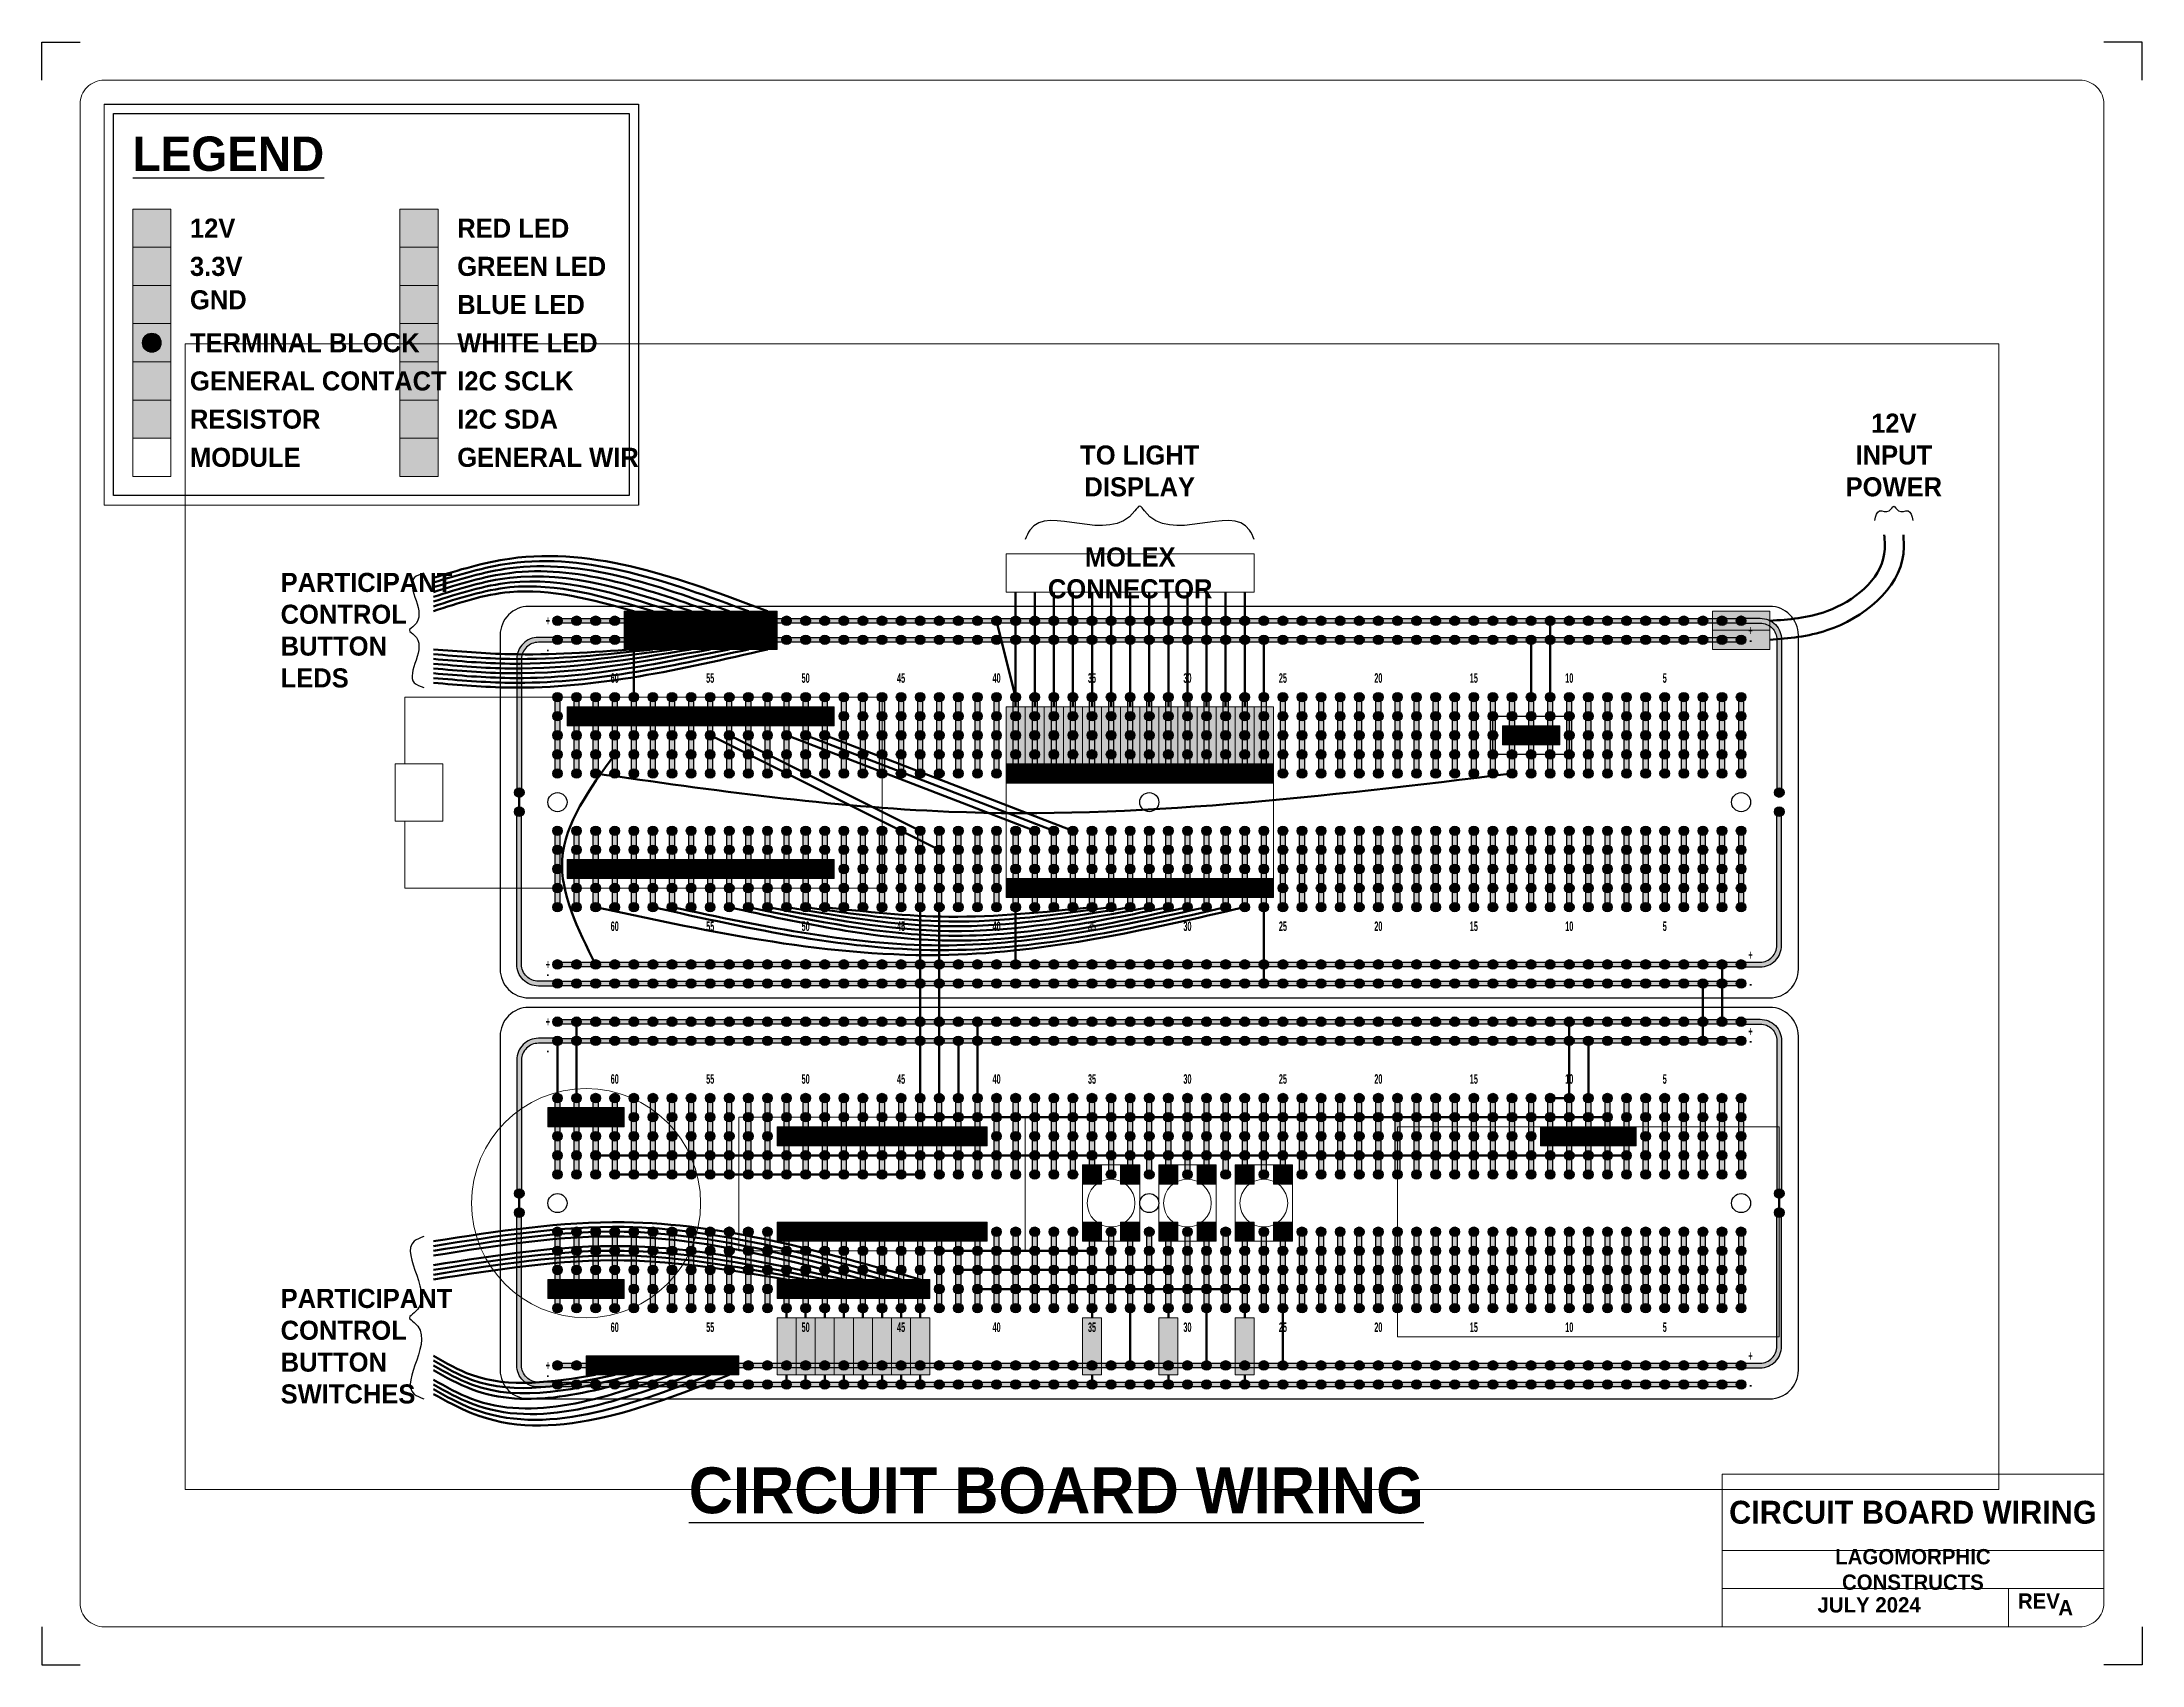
# Paper-space layout 'breadboard-wiring' of a CAD drawing. Header units: inches. Extents: x 0 to 11, y 0 to 8.5.
# The model-space entities are those that its viewports show. They can reach past a viewport. Long polylines and large blocks are cut down to what shows.
import ezdxf
from ezdxf.enums import TextEntityAlignment as Align

# ---------------------------------------------------------------- set-up
doc = ezdxf.new("R2010")
doc.units = ezdxf.units.IN
doc.header["$MEASUREMENT"] = 0
for name, color, linetype in [('E-12V', 241, 'Continuous'), ('E-3.3V', 242, 'Continuous'), ('E-5.0V', 245, 'Continuous'), ('E-ANNO-COMP', 7, 'Continuous'), ('E-BRBD', 253, 'Continuous'), ('E-COMP-RSTR', 203, 'Continuous'), ('E-MOD0', 153, 'Continuous'), ('E-MOD1', 8, 'Continuous'), ('E-SCLK', 92, 'Continuous'), ('E-SDTA', 52, 'Continuous'), ('E-TRML-GNRL', 8, 'Continuous'), ('E-TRML-POWR', 103, 'Continuous'), ('G-ANNO-TEXT', 7, 'Continuous'), ('G-ANNO-TITL', 7, 'Continuous'), ('G-TBLK-TEXT', 7, 'Continuous')]:
    doc.layers.add(name, color=color, linetype=linetype)
doc.layers.add('E-GRND', color=7, linetype='Continuous', true_color=0x404040)
for name, color, linetype, lineweight in [('E-LED_-7SEG', 240, 'Continuous', 50), ('E-LEDB', 152, 'Continuous', 50), ('E-LEDG', 110, 'Continuous', 50), ('E-LEDR', 240, 'Continuous', 50), ('E-LEDW', 254, 'Continuous', 50), ('E-OUTL', 7, 'Continuous', 15), ('E-WIRE-012V', 241, 'Continuous', 50), ('E-WIRE-3.3V', 242, 'Continuous', 50), ('E-WIRE-5.0V', 245, 'Continuous', 50), ('E-WIRE-GNRL', 30, 'Continuous', 50), ('E-WIRE-SCLK', 92, 'Continuous', 50), ('E-WIRE-SDTA', 52, 'Continuous', 50), ('G-TBLK', 7, 'Continuous', 15)]:
    doc.layers.add(name, color=color, linetype=linetype, lineweight=lineweight)
doc.layers.add('E-WIRE-GRND', color=7, linetype='Continuous', lineweight=50, true_color=0x404040)
doc.layers.add('G-TBLK-NPLT', color=7, linetype='Continuous', plot=False)
doc.layers.add('G-VPRT', color=7, linetype='Continuous', plot=False)
doc.layers.get('E-MOD0').off()
doc.styles.add('PIN-ANNO', font='cityb___.ttf', dxfattribs={"width": 0.5, "height": 0.05})
doc.styles.add('RJR', font='cityb___.ttf', dxfattribs={"height": 0.1})
doc.styles.add('TEXT 0.08', font='cityb___.ttf', dxfattribs={"height": 0.08})
doc.styles.add('TEXT 0.12', font='cityb___.ttf', dxfattribs={"height": 0.12})
doc.styles.add('TEXT 0.18', font='cityb___.ttf', dxfattribs={"height": 0.18})
doc.styles.add('TEXT 0.24', font='cityb___.ttf', dxfattribs={"height": 0.24})
doc.styles.add('tiny-electronic', font='cityb___.ttf', dxfattribs={"width": 0.5, "height": 0.025})

psp = doc.layouts.new('breadboard-wiring')

# ---------------------------------------------------------------- texts
at = {"layer": 'G-ANNO-TITL', "insert": (5.313, 0.913), "char_height": 0.24, "attachment_point": 5, "style": 'TEXT 0.24'}
psp.add_mtext_dynamic_manual_height_columns('{\\LCIRCUIT BOARD WIRING}', width=6.97952, gutter_width=1, heights=[0], dxfattribs=at)

msp = doc.modelspace()

# ---------------------------------------------------------------- texts
at = {"layer": 'G-ANNO-TEXT', "style": 'TEXT 0.18'}
msp.add_text('%%ULEGEND', height=0.18, dxfattribs=at).set_placement((8, 9.1))
at = {"layer": 'G-ANNO-TEXT', "style": 'RJR'}
for s, p in [('12V', (8.3, 8.8)), ('RED LED', (9.7, 8.8)), ('3.3V', (8.3, 8.6)), ('GREEN LED', (9.7, 8.6)), ('GND', (8.3, 8.425)), ('BLUE LED', (9.7, 8.4)), ('TERMINAL BLOCK', (8.3, 8.2)), ('WHITE LED', (9.7, 8.2)), ('GENERAL CONTACT', (8.3, 8)), ('I2C SCLK', (9.7, 8)), ('RESISTOR', (8.3, 7.8)), ('I2C SDA', (9.7, 7.8)), ('MODULE', (8.3, 7.6)), ('GENERAL WIRING', (9.7, 7.6))]:
    msp.add_text(s, height=0.1, dxfattribs=at).set_placement(p, align=Align.MIDDLE_LEFT)
at = {"layer": 'G-ANNO-TEXT', "char_height": 0.1, "style": 'RJR'}
for s, width, insert, attachment_point in [('12V INPUT POWER', 0.65625, (7.15, 12.4), 8), ('TO LIGHT DISPLAY', 0.65625, (3.2, 12.4), 8), ('MOLEX CONNECTOR', 1.228125, (3.15, 12), 5), ('PARTICIPANT CONTROL BUTTON LEDS', 0.65625, (-1.3, 11.7), 4), ('PARTICIPANT CONTROL BUTTON SWITCHES', 0.65625, (-1.3, 7.95), 4)]:
    msp.add_mtext_dynamic_manual_height_columns(s, width=width, gutter_width=0.5, heights=[0], dxfattribs=dict(at, insert=insert, attachment_point=attachment_point))

# ---------------------------------------------------------------- blocks, each defined once
blk = doc.blocks.new('title-block-11x8.5')
blk.add_lwpolyline([(0.325, 0.2), (10.675, 0.2, 0.414214), (10.8, 0.325), (10.8, 8.175, 0.414214), (10.675, 8.3), (0.325, 8.3, 0.414214), (0.2, 8.175), (0.2, 0.325, 0.414214)], format="xyb", close=True)
for points in [[(8.8, 1), (10.8, 1), (10.8, 0.6), (8.8, 0.6)], [(8.8, 0.6), (10.8, 0.6), (10.8, 0.4), (8.8, 0.4)]]:
    blk.add_lwpolyline(points, close=True)
for points in [[(10.675, 0.2), (8.8, 0.2), (8.8, 0.4), (10.8, 0.4), (10.8, 0.325)], [(10.3, 0.2), (10.3, 0.4)]]:
    blk.add_lwpolyline(points)
at = {"layer": 'G-TBLK-NPLT'}
for points in [[(0, 8.3), (0, 8.5), (0.2, 8.5)], [(11, 8.3), (11, 8.5), (10.8, 8.5)], [(0, 0.2), (0, 0), (0.2, 0)], [(11, 0.2), (11, 0), (10.8, 0)]]:
    blk.add_lwpolyline(points, dxfattribs=at)
at = {"style": 'TEXT 0.08'}
blk.add_attdef('rev', text='', height=0.08, dxfattribs=at).set_placement((10.6, 0.3), align=Align.MIDDLE_CENTER)
at = {"layer": 'G-TBLK-TEXT', "char_height": 0.08, "style": 'TEXT 0.08'}
for s, width, insert, attachment_point in [('LAGOMORPHIC CONSTRUCTS', 1.175, (9.8, 0.5), 5), ('REV', 0.08, (10.35, 0.375), 1)]:
    blk.add_mtext_dynamic_manual_height_columns(s, width=width, gutter_width=0.3, heights=[0], dxfattribs=dict(at, insert=insert, attachment_point=attachment_point))
at = {"layer": 'G-TBLK-TEXT'}
for tag, height, style, p in [('DWG-TITLE', 0.12, 'TEXT 0.12', (9.8, 0.8)), ('DATE', 0.08, 'TEXT 0.08', (9.55, 0.3))]:
    blk.add_attdef(tag, text='', height=height, dxfattribs=dict(at, style=style)).set_placement(p, align=Align.MIDDLE_CENTER)
blk = doc.blocks.new('filled-terminal')
h = blk.add_hatch(color=256)
h.dxf.hatch_style = 1
h.paths.add_polyline_path([(0.1, 0.1), (0, 0.1), (0, 0), (0.1, 0)])
at = {"layer": 'E-OUTL'}
blk.add_lwpolyline([(0, 0.1), (0.1, 0.1), (0.1, 0), (0, 0)], close=True, dxfattribs=at)
blk = doc.blocks.new('pwm-expander')
h = blk.add_hatch(color=256)
h.dxf.hatch_style = 1
h.paths.add_polyline_path([(0, 0), (1.5, 0), (1.5, 0.7), (0, 0.7)])
h.paths.add_polyline_path([(0.2, 0.15), (0.3, 0.15), (0.4, 0.15), (0.5, 0.15), (0.6, 0.15), (0.6, 0.05), (0.5, 0.05), (0.4, 0.05), (0.3, 0.05), (0.2, 0.05)], flags=16)
h.paths.add_polyline_path([(0.426, 0.564), (0.426, 0.136), (1.074, 0.136), (1.074, 0.564)], flags=24)
at = {"layer": 'E-OUTL'}
blk.add_lwpolyline([(0, 0.7), (1.5, 0.7), (1.5, 0), (0, 0)], close=True, dxfattribs=at)
at = {"layer": 'E-3.3V'}
blk.add_blockref('filled-terminal', (0.2, 0.05), dxfattribs=at)
at = {"layer": 'E-TRML-GNRL'}
for p in [(0.2, 0.55), (0.3, 0.55), (0.4, 0.55), (0.5, 0.55), (0.6, 0.55), (0.7, 0.55), (0.8, 0.55), (0.9, 0.55), (1, 0.55), (1.1, 0.55), (1.2, 0.55), (0.6, 0.05), (0.7, 0.05), (0.8, 0.05), (0.9, 0.05), (1, 0.05), (1.1, 0.05), (1.2, 0.05)]:
    blk.add_blockref('filled-terminal', p, dxfattribs=at)
at = {"layer": 'E-ANNO-COMP', "style": 'PIN-ANNO', "width": 0.5}
for s, p in [('15', (0.25, 0.6)), ('1', (1.25, 0.6)), ('0', (1.25, 0.1))]:
    blk.add_text(s, height=0.05, dxfattribs=at).set_placement(p, align=Align.MIDDLE_CENTER)
at = {"layer": 'E-ANNO-COMP', "insert": (0.75, 0.35), "char_height": 0.1, "width": 0.35, "attachment_point": 5, "style": 'RJR', "bg_fill": 19, "box_fill_scale": 1.5, "bg_fill_color": 256, "bg_fill_transparency": 0}
blk.add_mtext('I/O EXPANDER', dxfattribs=at)
at = {"layer": 'E-GRND'}
blk.add_blockref('filled-terminal', (0.3, 0.05), dxfattribs=at)
at = {"layer": 'E-SCLK'}
blk.add_blockref('filled-terminal', (0.4, 0.05), dxfattribs=at)
at = {"layer": 'E-SDTA'}
blk.add_blockref('filled-terminal', (0.5, 0.05), dxfattribs=at)
at = {"layer": 'E-ANNO-COMP', "style": 'PIN-ANNO', "width": 0.5}
for s, p in [('14', (0.35, 0.6)), ('13', (0.45, 0.6)), ('12', (0.55, 0.6)), ('7', (0.65, 0.6)), ('6', (0.75, 0.6)), ('5', (0.85, 0.6)), ('4', (0.95, 0.6)), ('3', (1.05, 0.6)), ('2', (1.15, 0.6)), ('INT', (0.65, 0.1)), ('RST', (0.75, 0.1)), ('8', (0.85, 0.1)), ('9', (0.95, 0.1)), ('10', (1.05, 0.1)), ('11', (1.15, 0.1))]:
    blk.add_text(s, height=0.05, dxfattribs=at).set_placement(p, align=Align.MIDDLE_CENTER)
blk = doc.blocks.new('SEVEN-SEGMENT-LED')
at = {"layer": 'E-LED_-7SEG'}
h = blk.add_hatch(color=256, dxfattribs=at)
h.dxf.hatch_style = 1
h.paths.add_polyline_path([(0.125, 0.525), (0.1, 0.55), (-0.1, 0.55), (-0.125, 0.525), (-0.1, 0.5), (0.1, 0.5)])
h.paths.add_polyline_path([(0.125, 0.275), (0.1, 0.3), (-0.1, 0.3), (-0.125, 0.275), (-0.1, 0.25), (0.1, 0.25)])
h.paths.add_polyline_path([(-0.125, 0.475), (-0.15, 0.5), (-0.175, 0.475), (-0.175, 0.325), (-0.15, 0.3), (-0.125, 0.325)])
h.paths.add_polyline_path([(0.175, 0.475), (0.15, 0.5), (0.125, 0.475), (0.125, 0.325), (0.15, 0.3), (0.175, 0.325)])
h.paths.add_polyline_path([(0.175, 0.225), (0.15, 0.25), (0.125, 0.225), (0.125, 0.075), (0.15, 0.05), (0.175, 0.075)])
h.paths.add_polyline_path([(0.125, 0.025), (0.1, 0.05), (-0.1, 0.05), (-0.125, 0.025), (-0.1, 0), (0.1, 0)])
h.paths.add_polyline_path([(-0.125, 0.225), (-0.15, 0.25), (-0.175, 0.225), (-0.175, 0.075), (-0.15, 0.05), (-0.125, 0.075)])
at = {"layer": 'E-OUTL'}
for points in [[(-0.15, 0.5), (-0.125, 0.475), (-0.125, 0.325), (-0.15, 0.3), (-0.175, 0.325), (-0.175, 0.475), (-0.15, 0.5)], [(-0.125, 0.525), (-0.1, 0.55), (0.1, 0.55), (0.125, 0.525), (0.1, 0.5), (-0.1, 0.5), (-0.125, 0.525)], [(0.15, 0.5), (0.175, 0.475), (0.175, 0.325), (0.15, 0.3), (0.125, 0.325), (0.125, 0.475), (0.15, 0.5)], [(-0.15, 0.25), (-0.125, 0.225), (-0.125, 0.075), (-0.15, 0.05), (-0.175, 0.075), (-0.175, 0.225), (-0.15, 0.25)], [(-0.125, 0.275), (-0.1, 0.3), (0.1, 0.3), (0.125, 0.275), (0.1, 0.25), (-0.1, 0.25), (-0.125, 0.275)], [(0.15, 0.25), (0.175, 0.225), (0.175, 0.075), (0.15, 0.05), (0.125, 0.075), (0.125, 0.225), (0.15, 0.25)], [(-0.125, 0.025), (-0.1, 0.05), (0.1, 0.05), (0.125, 0.025), (0.1, 0), (-0.1, 0), (-0.125, 0.025)]]:
    blk.add_lwpolyline(points, dxfattribs=at)
blk = doc.blocks.new('DBL-7-SEG-LED')
h = blk.add_hatch(color=256)
h.dxf.hatch_style = 1
h.paths.add_polyline_path([(0, 0), (1, 0), (1, 0.85), (0, 0.85)])
h.paths.add_polyline_path([(0.15, 0.65), (0.125, 0.675), (0.15, 0.7), (0.35, 0.7), (0.375, 0.675), (0.35, 0.65)], flags=16)
h.paths.add_polyline_path([(0.35, 0.45), (0.375, 0.425), (0.35, 0.4), (0.15, 0.4), (0.125, 0.425), (0.15, 0.45)], flags=16)
h.paths.add_polyline_path([(0.125, 0.475), (0.1, 0.45), (0.075, 0.475), (0.075, 0.625), (0.1, 0.65), (0.125, 0.625)], flags=16)
h.paths.add_polyline_path([(0.375, 0.625), (0.4, 0.65), (0.425, 0.625), (0.425, 0.475), (0.4, 0.45), (0.375, 0.475)], flags=16)
h.paths.add_polyline_path([(0.1, 0.4), (0.125, 0.375), (0.125, 0.225), (0.1, 0.2), (0.075, 0.225), (0.075, 0.375)], flags=16)
h.paths.add_polyline_path([(0.4, 0.4), (0.425, 0.375), (0.425, 0.225), (0.4, 0.2), (0.375, 0.225), (0.375, 0.375)], flags=16)
h.paths.add_polyline_path([(0.575, 0.625), (0.6, 0.65), (0.625, 0.625), (0.625, 0.475), (0.6, 0.45), (0.575, 0.475)], flags=16)
h.paths.add_polyline_path([(0.35, 0.2), (0.375, 0.175), (0.35, 0.15), (0.15, 0.15), (0.125, 0.175), (0.15, 0.2)], flags=16)
h.paths.add_polyline_path([(0.575, 0.375), (0.6, 0.4), (0.625, 0.375), (0.625, 0.225), (0.6, 0.2), (0.575, 0.225)], flags=16)
h.paths.add_polyline_path([(0.625, 0.675), (0.65, 0.7), (0.85, 0.7), (0.875, 0.675), (0.85, 0.65), (0.65, 0.65)], flags=16)
h.paths.add_polyline_path([(0.625, 0.425), (0.65, 0.45), (0.85, 0.45), (0.875, 0.425), (0.85, 0.4), (0.65, 0.4)], flags=16)
h.paths.add_polyline_path([(0.625, 0.175), (0.65, 0.2), (0.85, 0.2), (0.875, 0.175), (0.85, 0.15), (0.65, 0.15)], flags=16)
h.paths.add_polyline_path([(0.875, 0.625), (0.9, 0.65), (0.925, 0.625), (0.925, 0.475), (0.9, 0.45), (0.875, 0.475)], flags=16)
h.paths.add_polyline_path([(0.875, 0.375), (0.9, 0.4), (0.925, 0.375), (0.925, 0.225), (0.9, 0.2), (0.875, 0.225)], flags=16)
at = {"layer": 'E-OUTL'}
blk.add_lwpolyline([(0, 0.85), (1, 0.85), (1, 0), (0, 0)], close=True, dxfattribs=at)
for p in [(0.25, 0.15), (0.75, 0.15)]:
    blk.add_blockref('SEVEN-SEGMENT-LED', p)
blk = doc.blocks.new('ALPHA-DISP')
h = blk.add_hatch(color=256)
h.dxf.hatch_style = 1
h.paths.add_polyline_path([(0.25, -0.025), (1.25, -0.025), (1.25, 0.1), (0.5, 0.1), (0.5, 0), (0.4, 0), (0.3, 0), (0.2, 0), (0.1, 0), (0, 0), (0, 0.1), (-0.75, 0.1), (-0.75, -0.025)])
h.paths.add_polyline_path([(1.25, -1), (1.25, -0.875), (0.25, -0.875), (-0.75, -0.875), (-0.75, -1)])
at = {"layer": 'E-OUTL'}
blk.add_lwpolyline([(-0.75, 0.1), (1.25, 0.1), (1.25, -1), (-0.75, -1)], close=True, dxfattribs=at)
at = {"layer": 'E-3.3V'}
for p in [(0, 0), (0.1, 0)]:
    blk.add_blockref('filled-terminal', p, dxfattribs=at)
at = {"layer": 'E-GRND'}
blk.add_blockref('filled-terminal', (0.2, 0), dxfattribs=at)
at = {"layer": 'E-MOD1'}
for p in [(-0.75, -0.875), (0.25, -0.875)]:
    blk.add_blockref('DBL-7-SEG-LED', p, dxfattribs=at)
at = {"layer": 'E-SCLK'}
blk.add_blockref('filled-terminal', (0.4, 0), dxfattribs=at)
at = {"layer": 'E-SDTA'}
blk.add_blockref('filled-terminal', (0.3, 0), dxfattribs=at)
blk = doc.blocks.new('level-shifter')
h = blk.add_hatch(color=256)
h.dxf.hatch_style = 1
h.paths.add_polyline_path([(0.4, 0.6), (0.3, 0.6), (0.2, 0.6), (0.1, 0.6), (0, 0.6), (0, 0.1), (0.1, 0.1), (0.2, 0.1), (0.3, 0.1), (0.4, 0.1), (0.5, 0.1), (0.6, 0.1), (0.7, 0.1), (0.8, 0.1), (0.9, 0.1), (1, 0.1), (1.1, 0.1), (1.2, 0.1), (1.3, 0.1), (1.4, 0.1), (1.4, 0.6), (1.3, 0.6), (1.2, 0.6), (1.1, 0.6), (1, 0.6), (0.9, 0.6), (0.8, 0.6), (0.7, 0.6), (0.6, 0.6), (0.5, 0.6)])
h.paths.add_polyline_path([(0.444, 0.563), (0.444, 0.137), (0.956, 0.137), (0.956, 0.563)], flags=24)
at = {"layer": 'E-12V'}
blk.add_blockref('filled-terminal', (0, 0.6), dxfattribs=at)
at = {"layer": 'E-3.3V'}
blk.add_blockref('filled-terminal', (0, 0), dxfattribs=at)
at = {"layer": 'E-GRND'}
for p in [(1.3, 0.6), (1.3, 0)]:
    blk.add_blockref('filled-terminal', p, dxfattribs=at)
at = {"layer": 'E-TRML-GNRL'}
for p in [(0.1, 0.6), (0.2, 0.6), (0.3, 0.6), (0.4, 0.6), (0.5, 0.6), (0.6, 0.6), (0.7, 0.6), (0.8, 0.6), (0.9, 0.6), (1, 0.6), (1.1, 0.6), (1.2, 0.6), (0.1, 0), (0.2, 0), (0.3, 0), (0.4, 0), (0.5, 0), (0.6, 0), (0.7, 0), (0.8, 0), (0.9, 0), (1, 0), (1.1, 0), (1.2, 0)]:
    blk.add_blockref('filled-terminal', p, dxfattribs=at)
at = {"layer": 'E-ANNO-COMP', "style": 'PIN-ANNO', "width": 0.5}
for s, p in [('VO', (0.05, 0.65)), ('1', (0.15, 0.65)), ('2', (0.25, 0.65)), ('3', (0.35, 0.65)), ('4', (0.45, 0.65)), ('5', (0.55, 0.65)), ('6', (0.65, 0.65)), ('7', (0.75, 0.65)), ('8', (0.85, 0.65)), ('9', (0.95, 0.65)), ('10', (1.05, 0.65)), ('VIN', (0.05, 0.05)), ('1', (0.15, 0.05)), ('2', (0.25, 0.05)), ('3', (0.35, 0.05)), ('4', (0.45, 0.05)), ('5', (0.55, 0.05)), ('6', (0.65, 0.05)), ('7', (0.75, 0.05)), ('8', (0.85, 0.05)), ('9', (0.95, 0.05)), ('10', (1.05, 0.05)), ('11', (1.15, 0.05)), ('12', (1.25, 0.05)), ('GND', (1.35, 0.05))]:
    blk.add_text(s, height=0.05, dxfattribs=at).set_placement(p, align=Align.MIDDLE_CENTER)
at = {"layer": 'E-ANNO-COMP', "insert": (0.7, 0.35), "char_height": 0.1, "attachment_point": 5, "style": 'RJR', "bg_fill": 19, "box_fill_scale": 1.5, "bg_fill_color": 256, "bg_fill_transparency": 0}
blk.add_mtext_dynamic_manual_height_columns('LEVEL SHIFTER', width=0.16875, gutter_width=0.5, heights=[0], dxfattribs=at)
blk.add_lwpolyline([(0, 0.6), (1.4, 0.6), (1.4, 0.1), (0, 0.1)], close=True)
at = {"layer": 'E-ANNO-COMP', "char_height": 0.05, "style": 'PIN-ANNO', "bg_fill": 19, "box_fill_scale": 1.5, "bg_fill_color": 256, "bg_fill_transparency": 0}
for s, insert, attachment_point in [('OUTPUT', (1.35, 0.525), 6), ('INPUT', (0.05, 0.175), 4)]:
    blk.add_mtext_dynamic_manual_height_columns(s, width=0.05, gutter_width=0.5, heights=[0], dxfattribs=dict(at, insert=insert, attachment_point=attachment_point))
at = {"layer": 'E-OUTL'}
blk.add_lwpolyline([(0, 0.7), (1.4, 0.7), (1.4, 0), (0, 0)], close=True, dxfattribs=at)
at = {"layer": 'E-ANNO-COMP', "style": 'PIN-ANNO', "width": 0.5}
for s, p in [('11', (1.15, 0.65)), ('12', (1.25, 0.65)), ('GND', (1.35, 0.65))]:
    blk.add_text(s, height=0.05, dxfattribs=at).set_placement(p, align=Align.MIDDLE_CENTER)
blk = doc.blocks.new('breadboard-bus')
h = blk.add_hatch()
h.set_pattern_fill('ANSI31', color=0)
h.set_pattern_definition([(45, (-79, -14.2), (-0.08838835, 0.08838835), [])])
h.paths.add_polyline_path([(0.075, 0.45, 1), (0.025, 0.45, 1)])
h = blk.add_hatch(color=0)
h.dxf.hatch_style = 1
h.paths.add_polyline_path([(0.075, 0.45, 1), (0.025, 0.45, 1)])
h = blk.add_hatch(color=0)
h.dxf.hatch_style = 1
h.paths.add_polyline_path([(0.0375, 0.05), (0.0625, 0.05), (0.0625, 0.45), (0.0375, 0.45)])
h = blk.add_hatch()
h.set_pattern_fill('ANSI31', color=0)
h.set_pattern_definition([(45, (-79, -14.3), (-0.08838835, 0.08838835), [])])
h.paths.add_polyline_path([(0.075, 0.35, 1), (0.025, 0.35, 1)])
h = blk.add_hatch(color=0)
h.dxf.hatch_style = 1
h.paths.add_polyline_path([(0.075, 0.35, 1), (0.025, 0.35, 1)])
h = blk.add_hatch()
h.set_pattern_fill('ANSI31', color=0)
h.set_pattern_definition([(45, (-79, -14.4), (-0.08838835, 0.08838835), [])])
h.paths.add_polyline_path([(0.075, 0.25, 1), (0.025, 0.25, 1)])
h = blk.add_hatch(color=0)
h.dxf.hatch_style = 1
h.paths.add_polyline_path([(0.075, 0.25, 1), (0.025, 0.25, 1)])
h = blk.add_hatch()
h.set_pattern_fill('ANSI31', color=0)
h.set_pattern_definition([(45, (-79, -14.5), (-0.08838835, 0.08838835), [])])
h.paths.add_polyline_path([(0.075, 0.15, 1), (0.025, 0.15, 1)])
h = blk.add_hatch(color=0)
h.dxf.hatch_style = 1
h.paths.add_polyline_path([(0.075, 0.15, 1), (0.025, 0.15, 1)])
h = blk.add_hatch(color=0)
h.dxf.hatch_style = 1
h.paths.add_polyline_path([(0.075, 0.05, 1), (0.025, 0.05, 1)])
at = {"color": 0}
blk.add_lwpolyline([(0.0375, 0.45), (0.0625, 0.45), (0.0625, 0.05), (0.0375, 0.05)], close=True, dxfattribs=at)
for centre in [(0.05, 0.45), (0.05, 0.35), (0.05, 0.25), (0.05, 0.15), (0.05, 0.05)]:
    blk.add_circle(centre, 0.025, dxfattribs=at)
blk = doc.blocks.new('breadboard-pwr-bus')
h = blk.add_hatch()
h.set_pattern_fill('ANSI31', color=0)
h.set_pattern_definition([(45, (-79.1, -14.5), (-0.08838835, 0.08838835), [])])
h.paths.add_polyline_path([(0.075, 0.05, 1), (0.025, 0.05, 1)])
h = blk.add_hatch(color=0)
h.dxf.hatch_style = 1
h.paths.add_polyline_path([(0.075, 0.05, 1), (0.025, 0.05, 1)])
h = blk.add_hatch(color=0)
h.dxf.hatch_style = 1
h.paths.add_polyline_path([(6.25, 0.038), (6.25, 0.062), (0.05, 0.062), (0.05, 0.038)])
h = blk.add_hatch()
h.set_pattern_fill('ANSI31', color=0)
h.set_pattern_definition([(45, (-79.1, -14.4), (-0.08838835, 0.08838835), [])])
h.paths.add_polyline_path([(0.175, 0.05, 1), (0.125, 0.05, 1)])
h = blk.add_hatch(color=0)
h.dxf.hatch_style = 1
h.paths.add_polyline_path([(0.175, 0.05, 1), (0.125, 0.05, 1)])
h = blk.add_hatch()
h.set_pattern_fill('ANSI31', color=0)
h.set_pattern_definition([(45, (-79.1, -14.3), (-0.08838835, 0.08838835), [])])
h.paths.add_polyline_path([(0.275, 0.05, 1), (0.225, 0.05, 1)])
h = blk.add_hatch(color=0)
h.dxf.hatch_style = 1
h.paths.add_polyline_path([(0.275, 0.05, 1), (0.225, 0.05, 1)])
h = blk.add_hatch()
h.set_pattern_fill('ANSI31', color=0)
h.set_pattern_definition([(45, (-79.1, -14.2), (-0.08838835, 0.08838835), [])])
h.paths.add_polyline_path([(0.375, 0.05, 1), (0.325, 0.05, 1)])
h = blk.add_hatch(color=0)
h.dxf.hatch_style = 1
h.paths.add_polyline_path([(0.375, 0.05, 1), (0.325, 0.05, 1)])
h = blk.add_hatch(color=0)
h.dxf.hatch_style = 1
h.paths.add_polyline_path([(0.475, 0.05, 1), (0.425, 0.05, 1)])
h = blk.add_hatch(color=0)
h.dxf.hatch_style = 1
h.paths.add_polyline_path([(0.575, 0.05, 1), (0.525, 0.05, 1)])
h = blk.add_hatch(color=0)
h.dxf.hatch_style = 1
h.paths.add_polyline_path([(0.675, 0.05, 1), (0.625, 0.05, 1)])
h = blk.add_hatch(color=0)
h.dxf.hatch_style = 1
h.paths.add_polyline_path([(0.775, 0.05, 1), (0.725, 0.05, 1)])
h = blk.add_hatch()
h.set_pattern_fill('ANSI31', color=0)
h.set_pattern_definition([(45, (-78.6, -14.2), (-0.08838835, 0.08838835), [])])
h.paths.add_polyline_path([(0.875, 0.05, 1), (0.825, 0.05, 1)])
h = blk.add_hatch(color=0)
h.dxf.hatch_style = 1
h.paths.add_polyline_path([(0.875, 0.05, 1), (0.825, 0.05, 1)])
h = blk.add_hatch(color=0)
h.dxf.hatch_style = 1
h.paths.add_polyline_path([(0.975, 0.05, 1), (0.925, 0.05, 1)])
h = blk.add_hatch(color=0)
h.dxf.hatch_style = 1
h.paths.add_polyline_path([(1.075, 0.05, 1), (1.025, 0.05, 1)])
h = blk.add_hatch(color=0)
h.dxf.hatch_style = 1
h.paths.add_polyline_path([(1.175, 0.05, 1), (1.125, 0.05, 1)])
h = blk.add_hatch(color=0)
h.dxf.hatch_style = 1
h.paths.add_polyline_path([(1.275, 0.05, 1), (1.225, 0.05, 1)])
h = blk.add_hatch()
h.set_pattern_fill('ANSI31', color=0)
h.set_pattern_definition([(45, (-78.1, -14.2), (-0.08838835, 0.08838835), [])])
h.paths.add_polyline_path([(1.375, 0.05, 1), (1.325, 0.05, 1)])
h = blk.add_hatch(color=0)
h.dxf.hatch_style = 1
h.paths.add_polyline_path([(1.375, 0.05, 1), (1.325, 0.05, 1)])
h = blk.add_hatch(color=0)
h.dxf.hatch_style = 1
h.paths.add_polyline_path([(1.475, 0.05, 1), (1.425, 0.05, 1)])
h = blk.add_hatch(color=0)
h.dxf.hatch_style = 1
h.paths.add_polyline_path([(1.575, 0.05, 1), (1.525, 0.05, 1)])
h = blk.add_hatch(color=0)
h.dxf.hatch_style = 1
h.paths.add_polyline_path([(1.675, 0.05, 1), (1.625, 0.05, 1)])
h = blk.add_hatch(color=0)
h.dxf.hatch_style = 1
h.paths.add_polyline_path([(1.775, 0.05, 1), (1.725, 0.05, 1)])
h = blk.add_hatch()
h.set_pattern_fill('ANSI31', color=0)
h.set_pattern_definition([(45, (-77.6, -14.2), (-0.08838835, 0.08838835), [])])
h.paths.add_polyline_path([(1.875, 0.05, 1), (1.825, 0.05, 1)])
h = blk.add_hatch(color=0)
h.dxf.hatch_style = 1
h.paths.add_polyline_path([(1.875, 0.05, 1), (1.825, 0.05, 1)])
h = blk.add_hatch(color=0)
h.dxf.hatch_style = 1
h.paths.add_polyline_path([(1.975, 0.05, 1), (1.925, 0.05, 1)])
h = blk.add_hatch(color=0)
h.dxf.hatch_style = 1
h.paths.add_polyline_path([(2.075, 0.05, 1), (2.025, 0.05, 1)])
h = blk.add_hatch(color=0)
h.dxf.hatch_style = 1
h.paths.add_polyline_path([(2.175, 0.05, 1), (2.125, 0.05, 1)])
h = blk.add_hatch(color=0)
h.dxf.hatch_style = 1
h.paths.add_polyline_path([(2.275, 0.05, 1), (2.225, 0.05, 1)])
h = blk.add_hatch()
h.set_pattern_fill('ANSI31', color=0)
h.set_pattern_definition([(45, (-77.1, -14.2), (-0.08838835, 0.08838835), [])])
h.paths.add_polyline_path([(2.375, 0.05, 1), (2.325, 0.05, 1)])
h = blk.add_hatch(color=0)
h.dxf.hatch_style = 1
h.paths.add_polyline_path([(2.375, 0.05, 1), (2.325, 0.05, 1)])
h = blk.add_hatch(color=0)
h.dxf.hatch_style = 1
h.paths.add_polyline_path([(2.475, 0.05, 1), (2.425, 0.05, 1)])
h = blk.add_hatch(color=0)
h.dxf.hatch_style = 1
h.paths.add_polyline_path([(2.575, 0.05, 1), (2.525, 0.05, 1)])
h = blk.add_hatch(color=0)
h.dxf.hatch_style = 1
h.paths.add_polyline_path([(2.675, 0.05, 1), (2.625, 0.05, 1)])
h = blk.add_hatch(color=0)
h.dxf.hatch_style = 1
h.paths.add_polyline_path([(2.775, 0.05, 1), (2.725, 0.05, 1)])
h = blk.add_hatch()
h.set_pattern_fill('ANSI31', color=0)
h.set_pattern_definition([(45, (-76.6, -14.2), (-0.08838835, 0.08838835), [])])
h.paths.add_polyline_path([(2.875, 0.05, 1), (2.825, 0.05, 1)])
h = blk.add_hatch(color=0)
h.dxf.hatch_style = 1
h.paths.add_polyline_path([(2.875, 0.05, 1), (2.825, 0.05, 1)])
h = blk.add_hatch(color=0)
h.dxf.hatch_style = 1
h.paths.add_polyline_path([(2.975, 0.05, 1), (2.925, 0.05, 1)])
h = blk.add_hatch(color=0)
h.dxf.hatch_style = 1
h.paths.add_polyline_path([(3.075, 0.05, 1), (3.025, 0.05, 1)])
h = blk.add_hatch(color=0)
h.dxf.hatch_style = 1
h.paths.add_polyline_path([(3.175, 0.05, 1), (3.125, 0.05, 1)])
h = blk.add_hatch(color=0)
h.dxf.hatch_style = 1
h.paths.add_polyline_path([(3.275, 0.05, 1), (3.225, 0.05, 1)])
h = blk.add_hatch()
h.set_pattern_fill('ANSI31', color=0)
h.set_pattern_definition([(45, (-76.1, -14.2), (-0.08838835, 0.08838835), [])])
h.paths.add_polyline_path([(3.375, 0.05, 1), (3.325, 0.05, 1)])
h = blk.add_hatch(color=0)
h.dxf.hatch_style = 1
h.paths.add_polyline_path([(3.375, 0.05, 1), (3.325, 0.05, 1)])
h = blk.add_hatch(color=0)
h.dxf.hatch_style = 1
h.paths.add_polyline_path([(3.475, 0.05, 1), (3.425, 0.05, 1)])
h = blk.add_hatch(color=0)
h.dxf.hatch_style = 1
h.paths.add_polyline_path([(3.575, 0.05, 1), (3.525, 0.05, 1)])
h = blk.add_hatch(color=0)
h.dxf.hatch_style = 1
h.paths.add_polyline_path([(3.675, 0.05, 1), (3.625, 0.05, 1)])
h = blk.add_hatch(color=0)
h.dxf.hatch_style = 1
h.paths.add_polyline_path([(3.775, 0.05, 1), (3.725, 0.05, 1)])
h = blk.add_hatch()
h.set_pattern_fill('ANSI31', color=0)
h.set_pattern_definition([(45, (-75.6, -14.2), (-0.08838835, 0.08838835), [])])
h.paths.add_polyline_path([(3.875, 0.05, 1), (3.825, 0.05, 1)])
h = blk.add_hatch(color=0)
h.dxf.hatch_style = 1
h.paths.add_polyline_path([(3.875, 0.05, 1), (3.825, 0.05, 1)])
h = blk.add_hatch(color=0)
h.dxf.hatch_style = 1
h.paths.add_polyline_path([(3.975, 0.05, 1), (3.925, 0.05, 1)])
h = blk.add_hatch(color=0)
h.dxf.hatch_style = 1
h.paths.add_polyline_path([(4.075, 0.05, 1), (4.025, 0.05, 1)])
h = blk.add_hatch(color=0)
h.dxf.hatch_style = 1
h.paths.add_polyline_path([(4.175, 0.05, 1), (4.125, 0.05, 1)])
h = blk.add_hatch(color=0)
h.dxf.hatch_style = 1
h.paths.add_polyline_path([(4.275, 0.05, 1), (4.225, 0.05, 1)])
h = blk.add_hatch()
h.set_pattern_fill('ANSI31', color=0)
h.set_pattern_definition([(45, (-75.1, -14.2), (-0.08838835, 0.08838835), [])])
h.paths.add_polyline_path([(4.375, 0.05, 1), (4.325, 0.05, 1)])
h = blk.add_hatch(color=0)
h.dxf.hatch_style = 1
h.paths.add_polyline_path([(4.375, 0.05, 1), (4.325, 0.05, 1)])
h = blk.add_hatch(color=0)
h.dxf.hatch_style = 1
h.paths.add_polyline_path([(4.475, 0.05, 1), (4.425, 0.05, 1)])
h = blk.add_hatch(color=0)
h.dxf.hatch_style = 1
h.paths.add_polyline_path([(4.575, 0.05, 1), (4.525, 0.05, 1)])
h = blk.add_hatch(color=0)
h.dxf.hatch_style = 1
h.paths.add_polyline_path([(4.675, 0.05, 1), (4.625, 0.05, 1)])
h = blk.add_hatch(color=0)
h.dxf.hatch_style = 1
h.paths.add_polyline_path([(4.775, 0.05, 1), (4.725, 0.05, 1)])
h = blk.add_hatch()
h.set_pattern_fill('ANSI31', color=0)
h.set_pattern_definition([(45, (-74.6, -14.2), (-0.08838835, 0.08838835), [])])
h.paths.add_polyline_path([(4.875, 0.05, 1), (4.825, 0.05, 1)])
h = blk.add_hatch(color=0)
h.dxf.hatch_style = 1
h.paths.add_polyline_path([(4.875, 0.05, 1), (4.825, 0.05, 1)])
h = blk.add_hatch(color=0)
h.dxf.hatch_style = 1
h.paths.add_polyline_path([(4.975, 0.05, 1), (4.925, 0.05, 1)])
h = blk.add_hatch(color=0)
h.dxf.hatch_style = 1
h.paths.add_polyline_path([(5.075, 0.05, 1), (5.025, 0.05, 1)])
h = blk.add_hatch(color=0)
h.dxf.hatch_style = 1
h.paths.add_polyline_path([(5.175, 0.05, 1), (5.125, 0.05, 1)])
h = blk.add_hatch(color=0)
h.dxf.hatch_style = 1
h.paths.add_polyline_path([(5.275, 0.05, 1), (5.225, 0.05, 1)])
h = blk.add_hatch()
h.set_pattern_fill('ANSI31', color=0)
h.set_pattern_definition([(45, (-74.1, -14.2), (-0.08838835, 0.08838835), [])])
h.paths.add_polyline_path([(5.375, 0.05, 1), (5.325, 0.05, 1)])
h = blk.add_hatch(color=0)
h.dxf.hatch_style = 1
h.paths.add_polyline_path([(5.375, 0.05, 1), (5.325, 0.05, 1)])
h = blk.add_hatch(color=0)
h.dxf.hatch_style = 1
h.paths.add_polyline_path([(5.475, 0.05, 1), (5.425, 0.05, 1)])
h = blk.add_hatch(color=0)
h.dxf.hatch_style = 1
h.paths.add_polyline_path([(5.575, 0.05, 1), (5.525, 0.05, 1)])
h = blk.add_hatch(color=0)
h.dxf.hatch_style = 1
h.paths.add_polyline_path([(5.675, 0.05, 1), (5.625, 0.05, 1)])
h = blk.add_hatch(color=0)
h.dxf.hatch_style = 1
h.paths.add_polyline_path([(5.775, 0.05, 1), (5.725, 0.05, 1)])
h = blk.add_hatch()
h.set_pattern_fill('ANSI31', color=0)
h.set_pattern_definition([(45, (-73.6, -14.2), (-0.08838835, 0.08838835), [])])
h.paths.add_polyline_path([(5.875, 0.05, 1), (5.825, 0.05, 1)])
h = blk.add_hatch(color=0)
h.dxf.hatch_style = 1
h.paths.add_polyline_path([(5.875, 0.05, 1), (5.825, 0.05, 1)])
h = blk.add_hatch(color=0)
h.dxf.hatch_style = 1
h.paths.add_polyline_path([(5.975, 0.05, 1), (5.925, 0.05, 1)])
h = blk.add_hatch(color=0)
h.dxf.hatch_style = 1
h.paths.add_polyline_path([(6.075, 0.05, 1), (6.025, 0.05, 1)])
h = blk.add_hatch(color=0)
h.dxf.hatch_style = 1
h.paths.add_polyline_path([(6.175, 0.05, 1), (6.125, 0.05, 1)])
h = blk.add_hatch(color=0)
h.dxf.hatch_style = 1
h.paths.add_polyline_path([(6.275, 0.05, 1), (6.225, 0.05, 1)])
at = {"color": 0}
blk.add_lwpolyline([(6.25, 0.062), (6.25, 0.038), (0.05, 0.038), (0.05, 0.062)], close=True, dxfattribs=at)
for centre in [(0.05, 0.05), (0.15, 0.05), (0.25, 0.05), (0.35, 0.05), (0.45, 0.05), (0.55, 0.05), (0.65, 0.05), (0.75, 0.05), (0.85, 0.05), (0.95, 0.05), (1.05, 0.05), (1.15, 0.05), (1.25, 0.05), (1.35, 0.05), (1.45, 0.05), (1.55, 0.05), (1.65, 0.05), (1.75, 0.05), (1.85, 0.05), (1.95, 0.05), (2.05, 0.05), (2.15, 0.05), (2.25, 0.05), (2.35, 0.05), (2.45, 0.05), (2.55, 0.05), (2.65, 0.05), (2.75, 0.05), (2.85, 0.05), (2.95, 0.05), (3.05, 0.05), (3.15, 0.05), (3.25, 0.05), (3.35, 0.05), (3.45, 0.05), (3.55, 0.05), (3.65, 0.05), (3.75, 0.05), (3.85, 0.05), (3.95, 0.05), (4.05, 0.05), (4.15, 0.05), (4.25, 0.05), (4.35, 0.05), (4.45, 0.05), (4.55, 0.05), (4.65, 0.05), (4.75, 0.05), (4.85, 0.05), (4.95, 0.05), (5.05, 0.05), (5.15, 0.05), (5.25, 0.05), (5.35, 0.05), (5.45, 0.05), (5.55, 0.05), (5.65, 0.05), (5.75, 0.05), (5.85, 0.05), (5.95, 0.05), (6.05, 0.05), (6.15, 0.05), (6.25, 0.05)]:
    blk.add_circle(centre, 0.025, dxfattribs=at)
blk = doc.blocks.new('breadboard-full-thru-hole-electrocookie')
h = blk.add_hatch(color=0)
h.dxf.hatch_style = 1
h.paths.add_polyline_path([(-3.075, 1.85, 1), (-3.125, 1.85, 1)])
h = blk.add_hatch(color=0)
h.dxf.hatch_style = 1
h.paths.add_polyline_path([(3.125, 1.95, 1), (3.075, 1.95, 1)])
h = blk.add_hatch(color=0)
h.dxf.hatch_style = 1
h.paths.add_polyline_path([(3.287, 1.072, -0.267949), (3.312, 1.072), (3.312, 1.85, 0.414214), (3.2, 1.963), (3.122, 1.963, -0.131652), (3.125, 1.95, -0.131652), (3.122, 1.938), (3.2, 1.938, -0.414214), (3.287, 1.85)])
h = blk.add_hatch(color=0)
h.dxf.hatch_style = 1
h.paths.add_polyline_path([(-3.288, 1.75, -0.414214), (-3.2, 1.837), (-3.122, 1.837, -0.131652), (-3.125, 1.85, -0.131652), (-3.122, 1.863), (-3.2, 1.863, 0.414214), (-3.313, 1.75), (-3.313, 1.072, -0.267949), (-3.288, 1.072)])
h = blk.add_hatch(color=0)
h.dxf.hatch_style = 1
h.paths.add_polyline_path([(-3.275, 1.05, 1), (-3.325, 1.05, 1)])
h = blk.add_hatch(color=0)
h.dxf.hatch_style = 1
h.paths.add_polyline_path([(3.325, 1.05, 1), (3.275, 1.05, 1)])
h = blk.add_hatch(color=0)
h.dxf.hatch_style = 1
h.paths.add_polyline_path([(-3.325, 0.95, 1), (-3.275, 0.95, 1)])
h = blk.add_hatch(color=0)
h.dxf.hatch_style = 1
h.paths.add_polyline_path([(-3.288, 0.928, -0.267949), (-3.313, 0.928), (-3.313, 0.15, 0.414214), (-3.2, 0.037), (-3.122, 0.037, -0.131652), (-3.125, 0.05, -0.131652), (-3.122, 0.062), (-3.2, 0.062, -0.414214), (-3.288, 0.15)])
h = blk.add_hatch(color=0)
h.dxf.hatch_style = 1
h.paths.add_polyline_path([(3.287, 0.25, -0.414214), (3.2, 0.162), (3.122, 0.162, -0.131652), (3.125, 0.15, -0.131652), (3.122, 0.137), (3.2, 0.137, 0.414214), (3.312, 0.25), (3.312, 0.928, -0.267949), (3.287, 0.928)])
h = blk.add_hatch()
h.set_pattern_fill('ANSI31', color=0)
h.set_pattern_definition([(45, (-5, 0), (-0.0883883, 0.0883883), [])])
h.paths.add_polyline_path([(3.275, 0.95, 1), (3.325, 0.95, 1)])
h = blk.add_hatch(color=0)
h.dxf.hatch_style = 1
h.paths.add_polyline_path([(3.325, 0.95, 1), (3.275, 0.95, 1)])
h = blk.add_hatch(color=0)
h.dxf.hatch_style = 1
h.paths.add_polyline_path([(3.075, 0.15, 1), (3.125, 0.15, 1)])
h = blk.add_hatch(color=0)
h.dxf.hatch_style = 1
h.paths.add_polyline_path([(-3.125, 0.05, 1), (-3.075, 0.05, 1)])
at = {"color": 0}
blk.add_lwpolyline([(-3.25, -0.025), (3.25, -0.025, 0.414214), (3.4, 0.125), (3.4, 1.875, 0.414214), (3.25, 2.025), (-3.25, 2.025, 0.414214), (-3.4, 1.875), (-3.4, 0.125, 0.414214)], format="xyb", close=True, dxfattribs=at)
for points in [[(3.122, 1.963), (3.2, 1.963, -0.414214), (3.312, 1.85), (3.312, 1.072)], [(3.122, 1.938), (3.2, 1.938, -0.414214), (3.287, 1.85), (3.287, 1.072)], [(-3.122, 1.863), (-3.2, 1.863, 0.414214), (-3.313, 1.75), (-3.313, 1.072)], [(-3.122, 1.837), (-3.2, 1.837, 0.414214), (-3.288, 1.75), (-3.288, 1.072)], [(-3.122, 0.037), (-3.2, 0.037, -0.414214), (-3.313, 0.15), (-3.313, 0.928)], [(-3.122, 0.062), (-3.2, 0.062, -0.414214), (-3.288, 0.15), (-3.288, 0.928)], [(3.122, 0.162), (3.2, 0.162, 0.414214), (3.287, 0.25), (3.287, 0.928)], [(3.122, 0.137), (3.2, 0.137, 0.414214), (3.312, 0.25), (3.312, 0.928)]]:
    blk.add_lwpolyline(points, format="xyb", dxfattribs=at)
for centre, radius in [((-3.1, 1.85), 0.025), ((3.1, 1.95), 0.025), ((-3.3, 1.05), 0.025), ((-3.1, 1), 0.05), ((0, 1), 0.05), ((3.1, 1), 0.05), ((3.3, 1.05), 0.025), ((-3.3, 0.95), 0.025), ((3.3, 0.95), 0.025), ((3.1, 0.15), 0.025), ((-3.1, 0.05), 0.025)]:
    blk.add_circle(centre, radius, dxfattribs=at)
for name, p in [('breadboard-pwr-bus', (-3.15, 1.9)), ('breadboard-pwr-bus', (-3.15, 1.8)), ('breadboard-bus', (-3.15, 1.1)), ('breadboard-bus', (-3.05, 1.1)), ('breadboard-bus', (-2.95, 1.1)), ('breadboard-bus', (-2.85, 1.1)), ('breadboard-bus', (-2.75, 1.1)), ('breadboard-bus', (-2.65, 1.1)), ('breadboard-bus', (-2.55, 1.1)), ('breadboard-bus', (-2.45, 1.1)), ('breadboard-bus', (-2.35, 1.1)), ('breadboard-bus', (-2.25, 1.1)), ('breadboard-bus', (-2.15, 1.1)), ('breadboard-bus', (-2.05, 1.1)), ('breadboard-bus', (-1.95, 1.1)), ('breadboard-bus', (-1.85, 1.1)), ('breadboard-bus', (-1.75, 1.1)), ('breadboard-bus', (-1.65, 1.1)), ('breadboard-bus', (-1.55, 1.1)), ('breadboard-bus', (-1.45, 1.1)), ('breadboard-bus', (-1.35, 1.1)), ('breadboard-bus', (-1.25, 1.1)), ('breadboard-bus', (-1.15, 1.1)), ('breadboard-bus', (-1.05, 1.1)), ('breadboard-bus', (-0.95, 1.1)), ('breadboard-bus', (-0.85, 1.1)), ('breadboard-bus', (-0.75, 1.1)), ('breadboard-bus', (-0.65, 1.1)), ('breadboard-bus', (-0.55, 1.1)), ('breadboard-bus', (-0.45, 1.1)), ('breadboard-bus', (-0.35, 1.1)), ('breadboard-bus', (-0.25, 1.1)), ('breadboard-bus', (-0.15, 1.1)), ('breadboard-bus', (-0.05, 1.1)), ('breadboard-bus', (0.05, 1.1)), ('breadboard-bus', (0.15, 1.1)), ('breadboard-bus', (0.25, 1.1)), ('breadboard-bus', (0.35, 1.1)), ('breadboard-bus', (0.45, 1.1)), ('breadboard-bus', (0.55, 1.1)), ('breadboard-bus', (0.65, 1.1)), ('breadboard-bus', (0.75, 1.1)), ('breadboard-bus', (0.85, 1.1)), ('breadboard-bus', (0.95, 1.1)), ('breadboard-bus', (1.05, 1.1)), ('breadboard-bus', (1.15, 1.1)), ('breadboard-bus', (1.25, 1.1)), ('breadboard-bus', (1.35, 1.1)), ('breadboard-bus', (1.45, 1.1)), ('breadboard-bus', (1.55, 1.1)), ('breadboard-bus', (1.65, 1.1)), ('breadboard-bus', (1.75, 1.1)), ('breadboard-bus', (1.85, 1.1)), ('breadboard-bus', (1.95, 1.1)), ('breadboard-bus', (2.05, 1.1)), ('breadboard-bus', (2.15, 1.1)), ('breadboard-bus', (2.25, 1.1)), ('breadboard-bus', (2.35, 1.1)), ('breadboard-bus', (2.45, 1.1)), ('breadboard-bus', (2.55, 1.1)), ('breadboard-bus', (2.65, 1.1)), ('breadboard-bus', (2.75, 1.1)), ('breadboard-bus', (2.85, 1.1)), ('breadboard-bus', (2.95, 1.1)), ('breadboard-bus', (3.05, 1.1)), ('breadboard-bus', (-3.15, 0.4)), ('breadboard-bus', (-3.05, 0.4)), ('breadboard-bus', (-2.95, 0.4)), ('breadboard-bus', (-2.85, 0.4)), ('breadboard-bus', (-2.75, 0.4)), ('breadboard-bus', (-2.65, 0.4)), ('breadboard-bus', (-2.55, 0.4)), ('breadboard-bus', (-2.45, 0.4)), ('breadboard-bus', (-2.35, 0.4)), ('breadboard-bus', (-2.25, 0.4)), ('breadboard-bus', (-2.15, 0.4)), ('breadboard-bus', (-2.05, 0.4)), ('breadboard-bus', (-1.95, 0.4)), ('breadboard-bus', (-1.85, 0.4)), ('breadboard-bus', (-1.75, 0.4)), ('breadboard-bus', (-1.65, 0.4)), ('breadboard-bus', (-1.55, 0.4)), ('breadboard-bus', (-1.45, 0.4)), ('breadboard-bus', (-1.35, 0.4)), ('breadboard-bus', (-1.25, 0.4)), ('breadboard-bus', (-1.15, 0.4)), ('breadboard-bus', (-1.05, 0.4)), ('breadboard-bus', (-0.95, 0.4)), ('breadboard-bus', (-0.85, 0.4)), ('breadboard-bus', (-0.75, 0.4)), ('breadboard-bus', (-0.65, 0.4)), ('breadboard-bus', (-0.55, 0.4)), ('breadboard-bus', (-0.45, 0.4)), ('breadboard-bus', (-0.35, 0.4)), ('breadboard-bus', (-0.25, 0.4)), ('breadboard-bus', (-0.15, 0.4)), ('breadboard-bus', (-0.05, 0.4)), ('breadboard-bus', (0.05, 0.4)), ('breadboard-bus', (0.15, 0.4)), ('breadboard-bus', (0.25, 0.4)), ('breadboard-bus', (0.35, 0.4)), ('breadboard-bus', (0.45, 0.4)), ('breadboard-bus', (0.55, 0.4)), ('breadboard-bus', (0.65, 0.4)), ('breadboard-bus', (0.75, 0.4)), ('breadboard-bus', (0.85, 0.4)), ('breadboard-bus', (0.95, 0.4)), ('breadboard-bus', (1.05, 0.4)), ('breadboard-bus', (1.15, 0.4)), ('breadboard-bus', (1.25, 0.4)), ('breadboard-bus', (1.35, 0.4)), ('breadboard-bus', (1.45, 0.4)), ('breadboard-bus', (1.55, 0.4)), ('breadboard-bus', (1.65, 0.4)), ('breadboard-bus', (1.75, 0.4)), ('breadboard-bus', (1.85, 0.4)), ('breadboard-bus', (1.95, 0.4)), ('breadboard-bus', (2.05, 0.4)), ('breadboard-bus', (2.15, 0.4)), ('breadboard-bus', (2.25, 0.4)), ('breadboard-bus', (2.35, 0.4)), ('breadboard-bus', (2.45, 0.4)), ('breadboard-bus', (2.55, 0.4)), ('breadboard-bus', (2.65, 0.4)), ('breadboard-bus', (2.75, 0.4)), ('breadboard-bus', (2.85, 0.4)), ('breadboard-bus', (2.95, 0.4)), ('breadboard-bus', (3.05, 0.4)), ('breadboard-pwr-bus', (-3.15, 0.1)), ('breadboard-pwr-bus', (-3.15, 0))]:
    blk.add_blockref(name, p, dxfattribs=at)
at = {"color": 0, "style": 'PIN-ANNO', "width": 0.5}
for s, p in [('+', (-3.15, 1.95)), ('+', (3.15, 1.9)), ('-', (-3.15, 1.8)), ('-', (3.15, 1.85)), ('60', (-2.8, 1.65)), ('55', (-2.3, 1.65)), ('50', (-1.8, 1.65)), ('45', (-1.3, 1.65)), ('40', (-0.8, 1.65)), ('35', (-0.3, 1.65)), ('30', (0.2, 1.65)), ('25', (0.7, 1.65)), ('20', (1.2, 1.65)), ('15', (1.7, 1.65)), ('10', (2.2, 1.65)), ('5', (2.7, 1.65)), ('60', (-2.8, 0.35)), ('55', (-2.3, 0.35)), ('50', (-1.8, 0.35)), ('45', (-1.3, 0.35)), ('40', (-0.8, 0.35)), ('35', (-0.3, 0.35)), ('30', (0.2, 0.35)), ('25', (0.7, 0.35)), ('20', (1.2, 0.35)), ('15', (1.7, 0.35)), ('10', (2.2, 0.35)), ('5', (2.7, 0.35)), ('+', (-3.15, 0.15)), ('+', (3.15, 0.2)), ('-', (-3.15, 0.1)), ('-', (3.15, 0.05))]:
    blk.add_text(s, height=0.05, dxfattribs=at).set_placement(p, align=Align.MIDDLE_CENTER)
blk = doc.blocks.new('MKR-1010')
at = {"linetype": 'ByBlock'}
h = blk.add_hatch(color=0, dxfattribs=at)
h.dxf.hatch_style = 1
h.paths.add_polyline_path([(2.5, 0), (2.5, 0.35), (2.3, 0.35), (2.3, 0.65), (2.5, 0.65), (2.5, 1), (0, 1), (0, 0)])
h.paths.add_polyline_path([(1.65, 0.15), (1.65, 0.05), (1.55, 0.05), (1.45, 0.05), (1.35, 0.05), (1.25, 0.05), (1.15, 0.05), (1.05, 0.05), (0.95, 0.05), (0.85, 0.05), (0.75, 0.05), (0.65, 0.05), (0.55, 0.05), (0.45, 0.05), (0.35, 0.05), (0.25, 0.05), (0.25, 0.15), (0.35, 0.15), (0.45, 0.15), (0.55, 0.15), (0.65, 0.15), (0.75, 0.15), (0.85, 0.15), (0.95, 0.15), (1.05, 0.15), (1.15, 0.15), (1.25, 0.15), (1.35, 0.15), (1.45, 0.15), (1.55, 0.15)], flags=16)
h.paths.add_polyline_path([(1.65, 0.85), (1.55, 0.85), (1.45, 0.85), (1.35, 0.85), (1.25, 0.85), (1.15, 0.85), (1.05, 0.85), (0.95, 0.85), (0.85, 0.85), (0.75, 0.85), (0.65, 0.85), (0.55, 0.85), (0.45, 0.85), (0.35, 0.85), (0.25, 0.85), (0.25, 0.95), (0.35, 0.95), (0.45, 0.95), (0.55, 0.95), (0.65, 0.95), (0.75, 0.95), (0.85, 0.95), (0.95, 0.95), (1.05, 0.95), (1.15, 0.95), (1.25, 0.95), (1.35, 0.95), (1.45, 0.95), (1.55, 0.95), (1.65, 0.95)], flags=16)
h.paths.add_polyline_path([(0.95, 0.15), (0.95, 0.05), (0.85, 0.05), (0.85, 0.15)], flags=0)
h.paths.add_polyline_path([(1.631, 0.151), (1.569, 0.151), (1.569, 0.047), (1.631, 0.047)], flags=24)
h.paths.add_polyline_path([(1.532, 0.152), (1.466, 0.152), (1.466, 0.047), (1.532, 0.047)], flags=24)
h.paths.add_polyline_path([(1.437, 0.151), (1.361, 0.151), (1.361, 0.047), (1.437, 0.047)], flags=24)
h.paths.add_polyline_path([(1.339, 0.151), (1.259, 0.151), (1.259, 0.047), (1.339, 0.047)], flags=24)
h.paths.add_polyline_path([(1.234, 0.151), (1.166, 0.151), (1.166, 0.046), (1.234, 0.046)], flags=24)
h.paths.add_polyline_path([(1.125, 0.151), (1.075, 0.151), (1.075, 0.047), (1.125, 0.047)], flags=24)
h.paths.add_polyline_path([(1.025, 0.151), (0.975, 0.151), (0.975, 0.047), (1.025, 0.047)], flags=24)
h.paths.add_polyline_path([(0.925, 0.151), (0.874, 0.151), (0.874, 0.047), (0.925, 0.047)], flags=24)
h.paths.add_polyline_path([(0.819, 0.151), (0.778, 0.151), (0.778, 0.047), (0.819, 0.047)], flags=24)
h.paths.add_polyline_path([(0.728, 0.152), (0.672, 0.152), (0.672, 0.047), (0.728, 0.047)], flags=24)
h.paths.add_polyline_path([(0.62, 0.151), (0.577, 0.151), (0.577, 0.047), (0.62, 0.047)], flags=24)
h.paths.add_polyline_path([(0.522, 0.152), (0.476, 0.152), (0.476, 0.047), (0.522, 0.047)], flags=24)
h.paths.add_polyline_path([(0.42, 0.151), (0.378, 0.151), (0.378, 0.047), (0.42, 0.047)], flags=24)
h.paths.add_polyline_path([(0.32, 0.151), (0.276, 0.151), (0.276, 0.047), (0.32, 0.047)], flags=24)
h.paths.add_polyline_path([(0.322, 0.951), (0.277, 0.951), (0.277, 0.847), (0.322, 0.847)], flags=24)
h.paths.add_polyline_path([(0.42, 0.951), (0.378, 0.951), (0.378, 0.847), (0.42, 0.847)], flags=24)
h.paths.add_polyline_path([(0.521, 0.951), (0.478, 0.951), (0.478, 0.847), (0.521, 0.847)], flags=24)
h.paths.add_polyline_path([(0.621, 0.951), (0.578, 0.951), (0.578, 0.847), (0.621, 0.847)], flags=24)
h.paths.add_polyline_path([(0.715, 0.951), (0.682, 0.951), (0.682, 0.847), (0.715, 0.847)], flags=24)
h.paths.add_polyline_path([(0.824, 0.952), (0.775, 0.952), (0.775, 0.847), (0.824, 0.847)], flags=24)
h.paths.add_polyline_path([(0.929, 0.951), (0.868, 0.951), (0.868, 0.847), (0.929, 0.847)], flags=24)
h.paths.add_polyline_path([(1.03, 0.951), (0.968, 0.951), (0.968, 0.847), (1.03, 0.847)], flags=24)
h.paths.add_polyline_path([(1.129, 0.951), (1.07, 0.951), (1.07, 0.847), (1.129, 0.847)], flags=24)
h.paths.add_polyline_path([(1.229, 0.951), (1.17, 0.951), (1.17, 0.847), (1.229, 0.847)], flags=24)
h.paths.add_polyline_path([(1.33, 0.951), (1.269, 0.951), (1.269, 0.847), (1.33, 0.847)], flags=24)
h.paths.add_polyline_path([(1.423, 0.951), (1.373, 0.951), (1.373, 0.847), (1.423, 0.847)], flags=24)
h.paths.add_polyline_path([(1.532, 0.952), (1.467, 0.952), (1.467, 0.847), (1.532, 0.847)], flags=24)
h.paths.add_polyline_path([(1.642, 0.952), (1.556, 0.952), (1.556, 0.847), (1.642, 0.847)], flags=24)
h.paths.add_polyline_path([(1.225, 0.604), (0.672, 0.604), (0.672, 0.394), (1.225, 0.394)], flags=24)
at = {"layer": 'E-MOD1'}
h = blk.add_hatch(color=256, dxfattribs=at)
h.dxf.hatch_style = 1
h.paths.add_polyline_path([(2.55, 0.65), (2.3, 0.65), (2.3, 0.35), (2.55, 0.35)])
at = {"layer": 'E-OUTL'}
blk.add_lwpolyline([(2.5, 0.35), (2.5, 0), (0, 0), (0, 1), (2.5, 1), (2.5, 0.65)], dxfattribs=at)
blk.add_lwpolyline([(2.3, 0.65), (2.55, 0.65), (2.55, 0.35), (2.3, 0.35)], close=True, dxfattribs=at)
at = {"layer": 'E-3.3V'}
blk.add_blockref('filled-terminal', (1.35, 0.05), dxfattribs=at)
at = {"layer": 'E-5.0V'}
blk.add_blockref('filled-terminal', (1.45, 0.05), dxfattribs=at)
at = {"layer": 'E-GRND'}
blk.add_blockref('filled-terminal', (1.25, 0.05), dxfattribs=at)
at = {"layer": 'E-MOD1'}
blk.add_blockref('filled-terminal', (0.85, 0.05), dxfattribs=at)
at = {"layer": 'E-SCLK'}
blk.add_blockref('filled-terminal', (0.85, 0.05), dxfattribs=at)
at = {"layer": 'E-SDTA'}
blk.add_blockref('filled-terminal', (0.75, 0.05), dxfattribs=at)
at = {"layer": 'E-TRML-GNRL'}
for p in [(0.25, 0.85), (0.35, 0.85), (0.45, 0.85), (0.55, 0.85), (0.65, 0.85), (0.75, 0.85), (0.85, 0.85), (0.95, 0.85), (1.05, 0.85), (1.15, 0.85), (1.25, 0.85), (1.35, 0.85), (1.45, 0.85), (1.55, 0.85), (0.25, 0.05), (0.35, 0.05), (0.45, 0.05), (0.55, 0.05), (0.65, 0.05), (0.95, 0.05), (1.05, 0.05), (1.15, 0.05), (1.55, 0.05)]:
    blk.add_blockref('filled-terminal', p, dxfattribs=at)
at = {"layer": 'E-ANNO-COMP', "char_height": 0.05, "attachment_point": 5, "rotation": 180, "style": 'PIN-ANNO'}
for s, insert in [('5', (0.3, 0.9)), ('4', (0.4, 0.9)), ('3', (0.5, 0.9)), ('2', (0.6, 0.9)), ('1', (0.7, 0.9)), ('0', (0.8, 0.9)), ('A6', (0.9, 0.9)), ('A5', (1, 0.9)), ('A4', (1.1, 0.9)), ('A3', (1.2, 0.9)), ('A2', (1.3, 0.9)), ('A1', (1.4, 0.9)), ('A0', (1.5, 0.9)), ('AREF', (1.6, 0.9)), ('6', (0.3, 0.1)), ('7', (0.4, 0.1)), ('8', (0.5, 0.1)), ('9', (0.6, 0.1)), ('10', (0.7, 0.1)), ('11', (0.8, 0.1)), ('12', (0.9, 0.1)), ('13', (1, 0.1)), ('14', (1.1, 0.1)), ('RST', (1.2, 0.1)), ('GND', (1.3, 0.1)), ('VCC', (1.4, 0.1)), ('VIN', (1.5, 0.1)), ('5V', (1.6, 0.1))]:
    blk.add_mtext_dynamic_manual_height_columns(s, width=0.05, gutter_width=0.5, heights=[0], dxfattribs=dict(at, insert=insert))
at = {"layer": 'E-ANNO-COMP', "insert": (0.95, 0.5), "char_height": 0.1, "attachment_point": 5, "rotation": 180, "style": 'RJR', "bg_fill": 3, "box_fill_scale": 1.5, "bg_fill_color": 256, "bg_fill_transparency": 0}
blk.add_mtext_dynamic_manual_height_columns('MKR-1010', width=0.1, gutter_width=0.5, heights=[0], dxfattribs=at)
blk = doc.blocks.new('rtc-circle')
h = blk.add_hatch(color=0)
h.dxf.hatch_style = 1
h.paths.add_polyline_path([(0.8, 0.5, 1), (-0.4, 0.5, 1)])
h.paths.add_polyline_path([(-0.076, 0.711), (-0.076, 0.289), (0.476, 0.289), (0.476, 0.711)], flags=24)
at = {"layer": 'E-OUTL'}
blk.add_circle((0.2, 0.5), 0.6, dxfattribs=at)
at = {"layer": 'E-3.3V'}
blk.add_blockref('filled-terminal', (0.1, 0.9), dxfattribs=at)
at = {"layer": 'E-GRND'}
blk.add_blockref('filled-terminal', (0, 0.9), dxfattribs=at)
at = {"layer": 'E-SCLK'}
blk.add_blockref('filled-terminal', (0.2, 0.9), dxfattribs=at)
at = {"layer": 'E-SDTA'}
blk.add_blockref('filled-terminal', (0.3, 0.9), dxfattribs=at)
at = {"layer": 'E-TRML-GNRL'}
for p in [(0, 0), (0.1, 0), (0.2, 0), (0.3, 0)]:
    blk.add_blockref('filled-terminal', p, dxfattribs=at)
at = {"layer": 'E-ANNO-COMP', "style": 'PIN-ANNO', "width": 0.5}
for s, p in [('GND', (0.05, 0.95)), ('VIN', (0.15, 0.95)), ('RST', (0.05, 0.05)), ('SQW', (0.15, 0.05)), ('32K', (0.25, 0.05)), ('BAT', (0.35, 0.05))]:
    blk.add_text(s, height=0.05, dxfattribs=at).set_placement(p, align=Align.MIDDLE_CENTER)
at = {"layer": 'E-ANNO-COMP', "insert": (0.2, 0.5), "char_height": 0.1, "attachment_point": 5, "style": 'RJR', "bg_fill": 19, "box_fill_scale": 1.5, "bg_fill_color": 256, "bg_fill_transparency": 0}
blk.add_mtext_dynamic_manual_height_columns('RTC MODULE', width=0.1, gutter_width=0.5, heights=[0], dxfattribs=at)
blk = doc.blocks.new('terminal-block')
h = blk.add_hatch(color=0)
h.dxf.hatch_style = 1
h.paths.add_polyline_path([(0, 0), (0.1, 0), (0.1, 0.3), (0, 0.3)])
h.paths.add_polyline_path([(0.075, 0.15, -1), (0.025, 0.15, -1)], flags=16)
at = {"layer": 'E-TRML-GNRL'}
h = blk.add_hatch(color=256, dxfattribs=at)
h.dxf.hatch_style = 1
h.paths.add_polyline_path([(0.075, 0.15, 1), (0.025, 0.15, 1)])
at = {"layer": 'E-OUTL'}
blk.add_lwpolyline([(0, 0.3), (0.1, 0.3), (0.1, 0), (0, 0)], close=True, dxfattribs=at)
blk.add_circle((0.05, 0.15), 0.025, dxfattribs=at)
blk = doc.blocks.new('RESISTOR')
h = blk.add_hatch(color=256)
h.dxf.hatch_style = 1
h.paths.add_polyline_path([(0.3, 0.05), (0, 0.05), (0, -0.05), (0.3, -0.05)])
at = {"layer": 'E-OUTL'}
blk.add_lwpolyline([(0, 0.05), (0.3, 0.05), (0.3, -0.05), (0, -0.05)], close=True, dxfattribs=at)
at = {"layer": 'E-ANNO-COMP', "style": 'PIN-ANNO', "width": 0.5}
blk.add_attdef('VALUE', text='', height=0.05, dxfattribs=at).set_placement((0.15, 0), align=Align.MIDDLE_CENTER)
blk = doc.blocks.new('vge-regulator')
h = blk.add_hatch(color=0)
h.dxf.hatch_style = 1
h.paths.add_polyline_path([(-0.05, 0.15), (-0.05, -0.05), (0.35, -0.05), (0.35, 0.15)])
h.paths.add_polyline_path([(0.3, 0.1), (0.3, 0), (0.2, 0), (0.1, 0), (0, 0), (0, 0.1), (0.1, 0.1), (0.2, 0.1)], flags=16)
at = {"layer": 'G-ANNO-TEXT'}
blk.add_lwpolyline([(-0.05, 0.15), (0.35, 0.15), (0.35, -0.05), (-0.05, -0.05)], close=True, dxfattribs=at)
at = {"layer": 'E-12V'}
blk.add_blockref('filled-terminal', (0.2, 0), dxfattribs=at)
at = {"layer": 'E-5.0V'}
blk.add_blockref('filled-terminal', (0, 0), dxfattribs=at)
at = {"layer": 'E-TRML-GNRL'}
blk.add_blockref('filled-terminal', (0.1, 0), dxfattribs=at)
at = {"layer": 'E-ANNO-COMP', "insert": (0.15, -0.025), "char_height": 0.025, "attachment_point": 5, "style": 'tiny-electronic', "bg_fill": 19, "box_fill_scale": 1.25, "bg_fill_color": 256, "bg_fill_transparency": 0}
blk.add_mtext('LM7805', dxfattribs=at)
at = {"layer": 'E-ANNO-COMP', "style": 'PIN-ANNO', "width": 0.5}
for s, p in [('VOUT', (0.05, 0.05)), ('GND', (0.15, 0.05)), ('VIN', (0.25, 0.05))]:
    blk.add_text(s, height=0.05, dxfattribs=at).set_placement(p, align=Align.MIDDLE_CENTER)
blk = doc.blocks.new('push-button-6mm')
h = blk.add_hatch(color=0)
h.dxf.hatch_style = 1
h.paths.add_polyline_path([(0.3, 0.4), (0, 0.4), (0, 0), (0.3, 0)])
edge = h.paths.add_edge_path(flags=16)
edge.add_arc((0.15, 0.2), 0.125, 0, 360)
at = {"layer": 'E-ANNO-COMP', "insert": (0.15, 0.2), "char_height": 0.05, "attachment_point": 5, "style": 'PIN-ANNO', "bg_fill": 3, "box_fill_scale": 1.1, "bg_fill_color": 256, "bg_fill_transparency": 0}
blk.add_mtext_dynamic_manual_height_columns('PUSH\\PBTN', width=0.125, gutter_width=0.25, heights=[0], dxfattribs=at)
at = {"layer": 'E-OUTL'}
blk.add_lwpolyline([(0, 0.4), (0.3, 0.4), (0.3, 0), (0, 0)], close=True, dxfattribs=at)
blk.add_circle((0.15, 0.2), 0.125, dxfattribs=at)
at = {"layer": 'E-TRML-GNRL'}
for p in [(0, 0.3), (0.2, 0.3), (0, 0), (0.2, 0)]:
    blk.add_blockref('filled-terminal', p, dxfattribs=at)

# ---------------------------------------------------------------- hatches: boundary and pattern name
at = {"layer": 'E-TRML-GNRL'}
h = msp.add_hatch(color=256, dxfattribs=at)
h.dxf.hatch_style = 1
h.paths.add_polyline_path([(8.15, 8.2, 1), (8.05, 8.2, 1)])

# ---------------------------------------------------------------- linework, layer by layer
at = {"layer": 'E-LEDB'}
for points in [[(2.85, 11.3), (2.85, 11.9)], [(3.15, 11.3), (3.15, 11.9)], [(3.45, 11.3), (3.45, 11.9)], [(3.75, 11.3), (3.75, 11.9)], [(2.85, 10.65), (1.55, 11.15)]]:
    msp.add_lwpolyline(points, dxfattribs=at)
for points in [[(-0.5, 11.975), (-0.1, 12.075), (1.25, 11.8)], [(-0.5, 11.875), (-0.1, 11.975), (0.85, 11.8)], [(-0.5, 11.525), (-0.1, 11.5), (0.85, 11.6)], [(-0.5, 11.425), (-0.1, 11.4), (1.25, 11.6)], [(-0.5, 8.5), (0.5, 8.6), (2.05, 8.3)], [(-0.5, 8.375), (0.5, 8.475), (1.65, 8.3)], [(-0.5, 7.825), (-0.3, 7.725), (0.65, 7.8)], [(-0.5, 7.7), (-0.3, 7.6), (1.05, 7.8)]]:
    msp.add_spline(points, degree=3, dxfattribs=at)
at = {"layer": 'E-LEDG'}
for points in [[(2.75, 11.3), (2.75, 11.9)], [(3.05, 11.3), (3.05, 11.9)], [(3.35, 11.3), (3.35, 11.9)], [(3.65, 11.3), (3.65, 11.9)], [(2.75, 10.65), (1.45, 11.15)]]:
    msp.add_lwpolyline(points, dxfattribs=at)
for points in [[(-0.5, 11.95), (-0.1, 12.05), (1.15, 11.8)], [(-0.5, 11.85), (-0.1, 11.95), (0.75, 11.8)], [(-0.5, 11.55), (-0.1, 11.525), (0.75, 11.6)], [(-0.5, 11.45), (-0.1, 11.425), (1.15, 11.6)], [(-0.5, 8.475), (0.5, 8.575), (1.95, 8.3)], [(-0.5, 8.35), (0.5, 8.45), (1.55, 8.3)], [(-0.5, 7.85), (-0.3, 7.75), (0.55, 7.8)], [(-0.5, 7.725), (-0.3, 7.625), (0.95, 7.8)]]:
    msp.add_spline(points, degree=3, dxfattribs=at)
at = {"layer": 'E-LEDR'}
for points in [[(2.65, 11.3), (2.65, 11.9)], [(2.95, 11.3), (2.95, 11.9)], [(3.25, 11.3), (3.25, 11.9)], [(3.55, 11.3), (3.55, 11.9)], [(2.65, 10.65), (1.35, 11.15)]]:
    msp.add_lwpolyline(points, dxfattribs=at)
for points in [[(-0.5, 11.925), (-0.1, 12.025), (1.05, 11.8)], [(-0.5, 11.825), (-0.1, 11.925), (0.65, 11.8)], [(-0.5, 11.575), (-0.1, 11.55), (0.65, 11.6)], [(-0.5, 11.475), (-0.1, 11.45), (1.05, 11.6)], [(-0.5, 8.45), (0.5, 8.55), (1.85, 8.3)], [(-0.5, 8.325), (0.5, 8.425), (1.45, 8.3)], [(-0.5, 7.875), (-0.3, 7.775), (0.45, 7.8)], [(-0.5, 7.75), (-0.3, 7.65), (0.85, 7.8)]]:
    msp.add_spline(points, degree=3, dxfattribs=at)
at = {"layer": 'E-LEDW'}
for points in [[(-0.5, 11.9), (-0.1, 12), (0.95, 11.8)], [(-0.5, 11.8), (-0.1, 11.9), (0.55, 11.8)], [(-0.5, 11.6), (-0.1, 11.575), (0.55, 11.6)], [(-0.5, 11.5), (-0.1, 11.475), (0.95, 11.6)], [(-0.5, 8.425), (0.5, 8.525), (1.75, 8.3)], [(-0.5, 8.3), (0.5, 8.4), (1.35, 8.3)], [(-0.5, 7.9), (-0.3, 7.8), (0.35, 7.8)], [(-0.5, 7.775), (-0.3, 7.675), (0.75, 7.8)]]:
    msp.add_spline(points, degree=3, dxfattribs=at)
at = {"layer": 'E-OUTL'}
msp.add_lwpolyline([(2.5, 12.1), (3.8, 12.1), (3.8, 11.9), (2.5, 11.9)], close=True, dxfattribs=at)
msp.add_circle((8.1, 8.2), 0.05, dxfattribs=at)
at = {"layer": 'E-WIRE-012V'}
for points in [[(2.55, 11.3), (2.55, 11.9)], [(2.55, 11.35), (2.45, 11.75)], [(5.35, 11.35), (5.35, 11.75)]]:
    msp.add_lwpolyline(points, dxfattribs=at)
msp.add_spline([(7.1, 12.2), (7.1, 12.1), (6.8, 11.8), (6.5, 11.75)], degree=3, dxfattribs=at)
at = {"layer": 'E-WIRE-3.3V'}
for points in [[(2.55, 9.95), (2.55, 10.25)], [(6.25, 9.65), (6.25, 9.95)], [(0.25, 9.25), (0.25, 9.65)], [(2.35, 9.25), (2.35, 9.65)], [(5.45, 9.25), (5.45, 9.65)], [(5.425, 9.25), (5.375, 9.25)], [(6.55, 8.65), (6.55, 8.75)], [(3.15, 8.15), (3.15, 7.85)], [(3.55, 7.85), (3.55, 8.15)], [(3.95, 8.15), (3.95, 7.85)]]:
    msp.add_lwpolyline(points, dxfattribs=at)
msp.add_spline([(0.45, 11.05), (0.175, 10.5), (0.35, 9.95)], degree=3, dxfattribs=at)
at = {"layer": 'E-WIRE-5.0V'}
msp.add_spline([(0.35, 10.95), (2.2, 10.75), (5.15, 10.95)], degree=3, dxfattribs=at)
at = {"layer": 'E-WIRE-GNRL'}
for p, q in [((1.35, 8.1), (1.35, 8.15)), ((1.45, 8.1), (1.45, 8.15)), ((1.55, 8.1), (1.55, 8.15)), ((1.65, 8.1), (1.65, 8.15)), ((1.75, 8.1), (1.75, 8.15)), ((1.85, 8.1), (1.85, 8.15)), ((1.95, 8.1), (1.95, 8.15)), ((2.05, 8.1), (2.05, 8.15)), ((2.95, 8.1), (2.95, 8.15)), ((3.35, 8.1), (3.35, 8.15)), ((3.75, 8.1), (3.75, 8.15)), ((1.35, 7.75), (1.35, 7.8)), ((1.45, 7.75), (1.45, 7.8)), ((1.55, 7.75), (1.55, 7.8)), ((1.65, 7.75), (1.65, 7.8)), ((1.75, 7.75), (1.75, 7.8)), ((1.85, 7.75), (1.85, 7.8)), ((1.95, 7.75), (1.95, 7.8)), ((2.05, 7.75), (2.05, 7.8)), ((2.95, 7.75), (2.95, 7.8)), ((3.35, 7.75), (3.35, 7.8)), ((3.75, 7.75), (3.75, 7.8))]:
    msp.add_line(p, q, dxfattribs=at)
for points in [[(2.95, 8.45), (2.15, 8.45)], [(3.35, 8.35), (2.25, 8.35)], [(3.75, 8.25), (2.35, 8.25)]]:
    msp.add_lwpolyline(points, dxfattribs=at)
at = {"layer": 'E-WIRE-GRND'}
for points in [[(0.55, 11.35), (0.55, 11.65)], [(3.85, 11.35), (3.85, 11.65)], [(5.25, 11.35), (5.25, 11.65)], [(-0.05, 10.75), (-0.05, 10.85)], [(3.85, 9.85), (3.85, 10.25)], [(6.15, 9.55), (6.15, 9.85)], [(0.15, 9.25), (0.15, 9.55)], [(2.25, 9.25), (2.25, 9.55)], [(5.55, 9.25), (5.55, 9.55)], [(-0.05, 8.65), (-0.05, 8.75)]]:
    msp.add_lwpolyline(points, dxfattribs=at)
msp.add_spline([(7.2, 12.2), (7.2, 12.1), (6.8, 11.7), (6.5, 11.65)], degree=3, dxfattribs=at)
at = {"layer": 'E-WIRE-SCLK'}
for points in [[(2.15, 10.55), (0.95, 11.15)], [(2.15, 10.25), (2.15, 9.25)], [(2.125, 8.95), (0.35, 8.95)], [(5.75, 8.95), (2.175, 8.95)]]:
    msp.add_lwpolyline(points, dxfattribs=at)
at = {"layer": 'E-WIRE-SDTA'}
for points in [[(2.05, 10.65), (1.05, 11.15)], [(2.05, 9.25), (2.05, 10.25)], [(5.65, 9.15), (2.05, 9.15)], [(2.05, 8.85), (0.45, 8.85)]]:
    msp.add_lwpolyline(points, dxfattribs=at)
at = {"layer": 'G-ANNO-TEXT'}
msp.add_lwpolyline([(7.9, 9.4), (10.6, 9.4), (10.6, 7.4), (7.9, 7.4)], close=True, dxfattribs=at)
for points in [[(3.8, 12.175), (3.775, 12.225), (3.225, 12.325), (3.2, 12.35), (3.175, 12.325), (2.625, 12.225), (2.6, 12.175)], [(7.05, 12.275), (7.075, 12.325), (7.125, 12.325), (7.15, 12.35), (7.175, 12.325), (7.225, 12.325), (7.25, 12.275)], [(-0.55, 12), (-0.6, 11.975), (-0.6, 11.725), (-0.625, 11.7), (-0.6, 11.675), (-0.6, 11.425), (-0.55, 11.4)], [(-0.55, 8.525), (-0.6, 8.5), (-0.6, 8.125), (-0.625, 8.1), (-0.6, 8.075), (-0.6, 7.7), (-0.55, 7.675)]]:
    msp.add_spline(points, degree=3, dxfattribs=at)
at = {"layer": 'G-VPRT'}
msp.add_lwpolyline([(7.85, 9.45), (10.65, 9.45), (10.65, 7.35), (7.85, 7.35)], close=True, dxfattribs=at)

# ---------------------------------------------------------------- block references
at = {"layer": 'E-12V'}
for name, p in [('breadboard-pwr-bus', (0.1, 11.7)), ('filled-terminal', (2.5, 10.9))]:
    msp.add_blockref(name, p, dxfattribs=at)
at = {"layer": 'E-12V', "rotation": 180}
msp.add_blockref('filled-terminal', (0.4, 11.3), dxfattribs=at)
at = {"layer": 'E-12V', "xscale": 2, "yscale": 2, "zscale": 2}
msp.add_blockref('filled-terminal', (8, 8.7), dxfattribs=at)
at = {"layer": 'E-3.3V', "rotation": 180}
msp.add_blockref('filled-terminal', (0.5, 11.3), dxfattribs=at)
at = {"layer": 'E-3.3V'}
for name, p in [('filled-terminal', (2.5, 10.3)), ('breadboard-pwr-bus', (0.1, 9.9)), ('breadboard-pwr-bus', (0.1, 9.6)), ('breadboard-pwr-bus', (0.1, 7.8))]:
    msp.add_blockref(name, p, dxfattribs=at)
at = {"layer": 'E-3.3V', "xscale": 2, "yscale": 2, "zscale": 2}
msp.add_blockref('filled-terminal', (8, 8.5), dxfattribs=at)
at = {"layer": 'E-BRBD'}
for p in [(3.25, 9.8), (3.25, 7.7)]:
    msp.add_blockref('breadboard-full-thru-hole-electrocookie', p, dxfattribs=at)
at = {"layer": 'E-COMP-RSTR', "rotation": 90}
for p in [(1.35, 7.8), (1.45, 7.8), (1.55, 7.8), (1.65, 7.8), (1.75, 7.8), (1.85, 7.8), (1.95, 7.8), (2.05, 7.8), (2.95, 7.8), (3.35, 7.8), (3.75, 7.8)]:
    msp.add_blockref('RESISTOR', p, dxfattribs=at).add_auto_attribs({'VALUE': '100'})
at = {"layer": 'E-COMP-RSTR', "xscale": 2, "yscale": 2, "zscale": 2}
msp.add_blockref('filled-terminal', (8, 7.7), dxfattribs=at)
at = {"layer": 'E-GRND'}
for name, p in [('breadboard-pwr-bus', (0.1, 11.6)), ('filled-terminal', (3.8, 10.9)), ('filled-terminal', (3.8, 10.3)), ('breadboard-pwr-bus', (0.1, 9.8)), ('breadboard-pwr-bus', (0.1, 9.5)), ('breadboard-pwr-bus', (0.1, 7.7))]:
    msp.add_blockref(name, p, dxfattribs=at)
at = {"layer": 'E-GRND', "rotation": 180}
msp.add_blockref('filled-terminal', (0.6, 11.3), dxfattribs=at)
at = {"layer": 'E-GRND', "xscale": 2, "yscale": 2, "zscale": 2}
msp.add_blockref('filled-terminal', (8, 8.3), dxfattribs=at)
at = {"layer": 'E-LEDB'}
for p in [(0.8, 11.7), (1.2, 11.7), (0.8, 11.6), (1.2, 11.6), (1.6, 8.2), (2, 8.2), (0.6, 7.8), (1, 7.8)]:
    msp.add_blockref('filled-terminal', p, dxfattribs=at)
at = {"layer": 'E-LEDB', "xscale": 2, "yscale": 2, "zscale": 2}
msp.add_blockref('filled-terminal', (9.4, 8.3), dxfattribs=at)
at = {"layer": 'E-LEDG'}
for p in [(0.7, 11.7), (1.1, 11.7), (0.7, 11.6), (1.1, 11.6), (1.5, 8.2), (1.9, 8.2), (0.5, 7.8), (0.9, 7.8)]:
    msp.add_blockref('filled-terminal', p, dxfattribs=at)
at = {"layer": 'E-LEDG', "xscale": 2, "yscale": 2, "zscale": 2}
msp.add_blockref('filled-terminal', (9.4, 8.5), dxfattribs=at)
at = {"layer": 'E-LEDR'}
for p in [(0.6, 11.7), (1, 11.7), (0.6, 11.6), (1, 11.6), (1.4, 8.2), (1.8, 8.2), (0.4, 7.8), (0.8, 7.8)]:
    msp.add_blockref('filled-terminal', p, dxfattribs=at)
at = {"layer": 'E-LEDR', "xscale": 2, "yscale": 2, "zscale": 2}
msp.add_blockref('filled-terminal', (9.4, 8.7), dxfattribs=at)
at = {"layer": 'E-LEDW'}
for p in [(0.5, 11.7), (0.9, 11.7), (0.5, 11.6), (0.9, 11.6), (1.3, 8.2), (1.7, 8.2), (0.3, 7.8), (0.7, 7.8)]:
    msp.add_blockref('filled-terminal', p, dxfattribs=at)
at = {"layer": 'E-LEDW', "xscale": 2, "yscale": 2, "zscale": 2}
msp.add_blockref('filled-terminal', (9.4, 8.1), dxfattribs=at)
at = {"layer": 'E-MOD0'}
msp.add_blockref('ALPHA-DISP', (5.3, 9), dxfattribs=at)
at = {"layer": 'E-MOD0', "xscale": 2, "yscale": 2, "zscale": 2}
msp.add_blockref('filled-terminal', (8, 7.5), dxfattribs=at)
at = {"layer": 'E-SCLK', "rotation": 180}
msp.add_blockref('filled-terminal', (1, 11.3), dxfattribs=at)
at = {"layer": 'E-SCLK', "xscale": 2, "yscale": 2, "zscale": 2}
msp.add_blockref('filled-terminal', (9.4, 7.9), dxfattribs=at)
at = {"layer": 'E-SDTA', "rotation": 180}
msp.add_blockref('filled-terminal', (1.1, 11.3), dxfattribs=at)
at = {"layer": 'E-SDTA', "xscale": 2, "yscale": 2, "zscale": 2}
msp.add_blockref('filled-terminal', (9.4, 7.7), dxfattribs=at)
at = {"layer": 'E-TRML-GNRL', "rotation": 180}
for p in [(0.3, 11.3), (0.7, 11.3), (0.8, 11.3), (0.9, 11.3), (1.2, 11.3), (1.3, 11.3), (1.4, 11.3), (1.5, 11.3), (1.6, 11.3), (0.3, 10.5), (0.4, 10.5), (0.5, 10.5), (0.6, 10.5), (0.7, 10.5), (0.8, 10.5), (0.9, 10.5), (1, 10.5), (1.1, 10.5), (1.2, 10.5), (1.3, 10.5), (1.4, 10.5), (1.5, 10.5), (1.6, 10.5)]:
    msp.add_blockref('filled-terminal', p, dxfattribs=at)
at = {"layer": 'E-TRML-GNRL'}
for p in [(2.6, 10.9), (2.7, 10.9), (2.8, 10.9), (2.9, 10.9), (3, 10.9), (3.1, 10.9), (3.2, 10.9), (3.3, 10.9), (3.4, 10.9), (3.5, 10.9), (3.6, 10.9), (3.7, 10.9), (2.6, 10.3), (2.7, 10.3), (2.8, 10.3), (2.9, 10.3), (3, 10.3), (3.1, 10.3), (3.2, 10.3), (3.3, 10.3), (3.4, 10.3), (3.5, 10.3), (3.6, 10.3), (3.7, 10.3)]:
    msp.add_blockref('filled-terminal', p, dxfattribs=at)
at = {"layer": 'E-TRML-GNRL', "xscale": 2, "yscale": 2, "zscale": 2}
msp.add_blockref('filled-terminal', (8, 7.9), dxfattribs=at)
at = {"layer": 'E-TRML-POWR', "rotation": 270}
for p in [(6.2, 11.8), (6.2, 11.7)]:
    msp.add_blockref('terminal-block', p, dxfattribs=at)
at = {"layer": 'E-TRML-POWR'}
for p in [(2.5, 11), (2.6, 11), (2.7, 11), (2.8, 11), (2.9, 11), (3, 11), (3.1, 11), (3.2, 11), (3.3, 11), (3.4, 11), (3.5, 11), (3.6, 11), (3.7, 11), (3.8, 11)]:
    msp.add_blockref('terminal-block', p, dxfattribs=at)
at = {"layer": 'E-TRML-POWR', "xscale": 2, "yscale": 2, "zscale": 2}
msp.add_blockref('filled-terminal', (8, 8.1), dxfattribs=at)
at = {"layer": 'E-WIRE-GNRL', "xscale": 2, "yscale": 2, "zscale": 2}
msp.add_blockref('filled-terminal', (9.4, 7.5), dxfattribs=at)

msp.set_redraw_order([(e.dxf.handle, doc.entitydb.next_handle()) for e in msp.query("TEXT MTEXT ATTDEF DIMENSION ARC_DIMENSION")])  # texts and dimensions are drawn at this point

# ---------------------------------------------------------------- next in the draw order: block references
at = {"layer": 'E-MOD0', "rotation": 180}
for name, p in [('MKR-1010', (1.85, 11.35)), ('pwm-expander', (2.6, 9.15))]:
    msp.add_blockref(name, p, dxfattribs=at)
at = {"layer": 'E-MOD0'}
for name, p in [('vge-regulator', (5.1, 11.1)), ('level-shifter', (2.5, 10.3)), ('rtc-circle', (0.1, 8.2)), ('push-button-6mm', (2.9, 8.5)), ('push-button-6mm', (3.3, 8.5)), ('push-button-6mm', (3.7, 8.5))]:
    msp.add_blockref(name, p, dxfattribs=at)

# ---------------------------------------------------------------- next in the draw order: linework, layer by layer
at = {"layer": 'E-LEDB'}
for points in [[(0.35, 10.25), (2.2, 10), (3.75, 10.25)], [(1.05, 10.25), (2.2, 10.075), (3.45, 10.25)], [(1.35, 10.25), (2.2, 10.15), (3.15, 10.25)]]:
    msp.add_spline(points, degree=3, dxfattribs=at)
at = {"layer": 'E-LEDG'}
for points in [[(0.65, 10.25), (2.2, 10.025), (3.65, 10.25)], [(1.15, 10.25), (2.2, 10.1), (3.35, 10.25)], [(1.45, 10.25), (2.2, 10.175), (3.05, 10.25)]]:
    msp.add_spline(points, degree=3, dxfattribs=at)
at = {"layer": 'E-LEDR'}
for points in [[(0.75, 10.25), (2.2, 10.05), (3.55, 10.25)], [(1.25, 10.25), (2.2, 10.125), (3.25, 10.25)], [(1.55, 10.25), (2.2, 10.2), (2.95, 10.25)]]:
    msp.add_spline(points, degree=3, dxfattribs=at)

# ---------------------------------------------------------------- block references
at = {"layer": 'G-TBLK'}
ref = psp.add_blockref('title-block-11x8.5', (0, 0), dxfattribs=at)
ref.add_attrib('rev', 'A', dxfattribs={"layer": '0', "height": 0.08, "style": 'TEXT 0.08'}).set_placement((10.6, 0.3), align=Align.MIDDLE_CENTER)
ref.add_attrib('DATE', 'JULY 2024', (9.3, 0.275), dxfattribs={"layer": 'G-TBLK-TEXT', "height": 0.08, "style": 'TEXT 0.08'})
ref.add_attrib('DWG-TITLE', 'CIRCUIT BOARD WIRING', dxfattribs={"layer": 'G-TBLK-TEXT', "height": 0.12, "style": 'TEXT 0.12'}).set_placement((9.8, 0.8), align=Align.MIDDLE_CENTER)

psp.set_redraw_order([(e.dxf.handle, doc.entitydb.next_handle()) for e in psp.query("TEXT MTEXT ATTDEF DIMENSION ARC_DIMENSION")])  # texts and dimensions are drawn at this point

# ---------------------------------------------------------------- viewports
at = {"layer": 'G-VPRT'}
psp.add_viewport(center=(1.725, 7.125), size=(2.8, 2.1), view_center_point=(9.25, 8.4), view_height=2.1, dxfattribs=at)
vp = psp.add_viewport(center=(5.5, 3.919), size=(9.5, 6), view_center_point=(2.95, 10.2), view_height=6, status=3, dxfattribs=at)
vp.frozen_layers = ['0', 'E-ANNO-COMP', 'E-LED_-7SEG', 'E-MOD1', 'G-ANNO-TITL', 'G-TBLK', 'G-TBLK-NPLT', 'G-TBLK-TEXT', 'G-VPRT']

doc.saveas('drawing.dxf')
